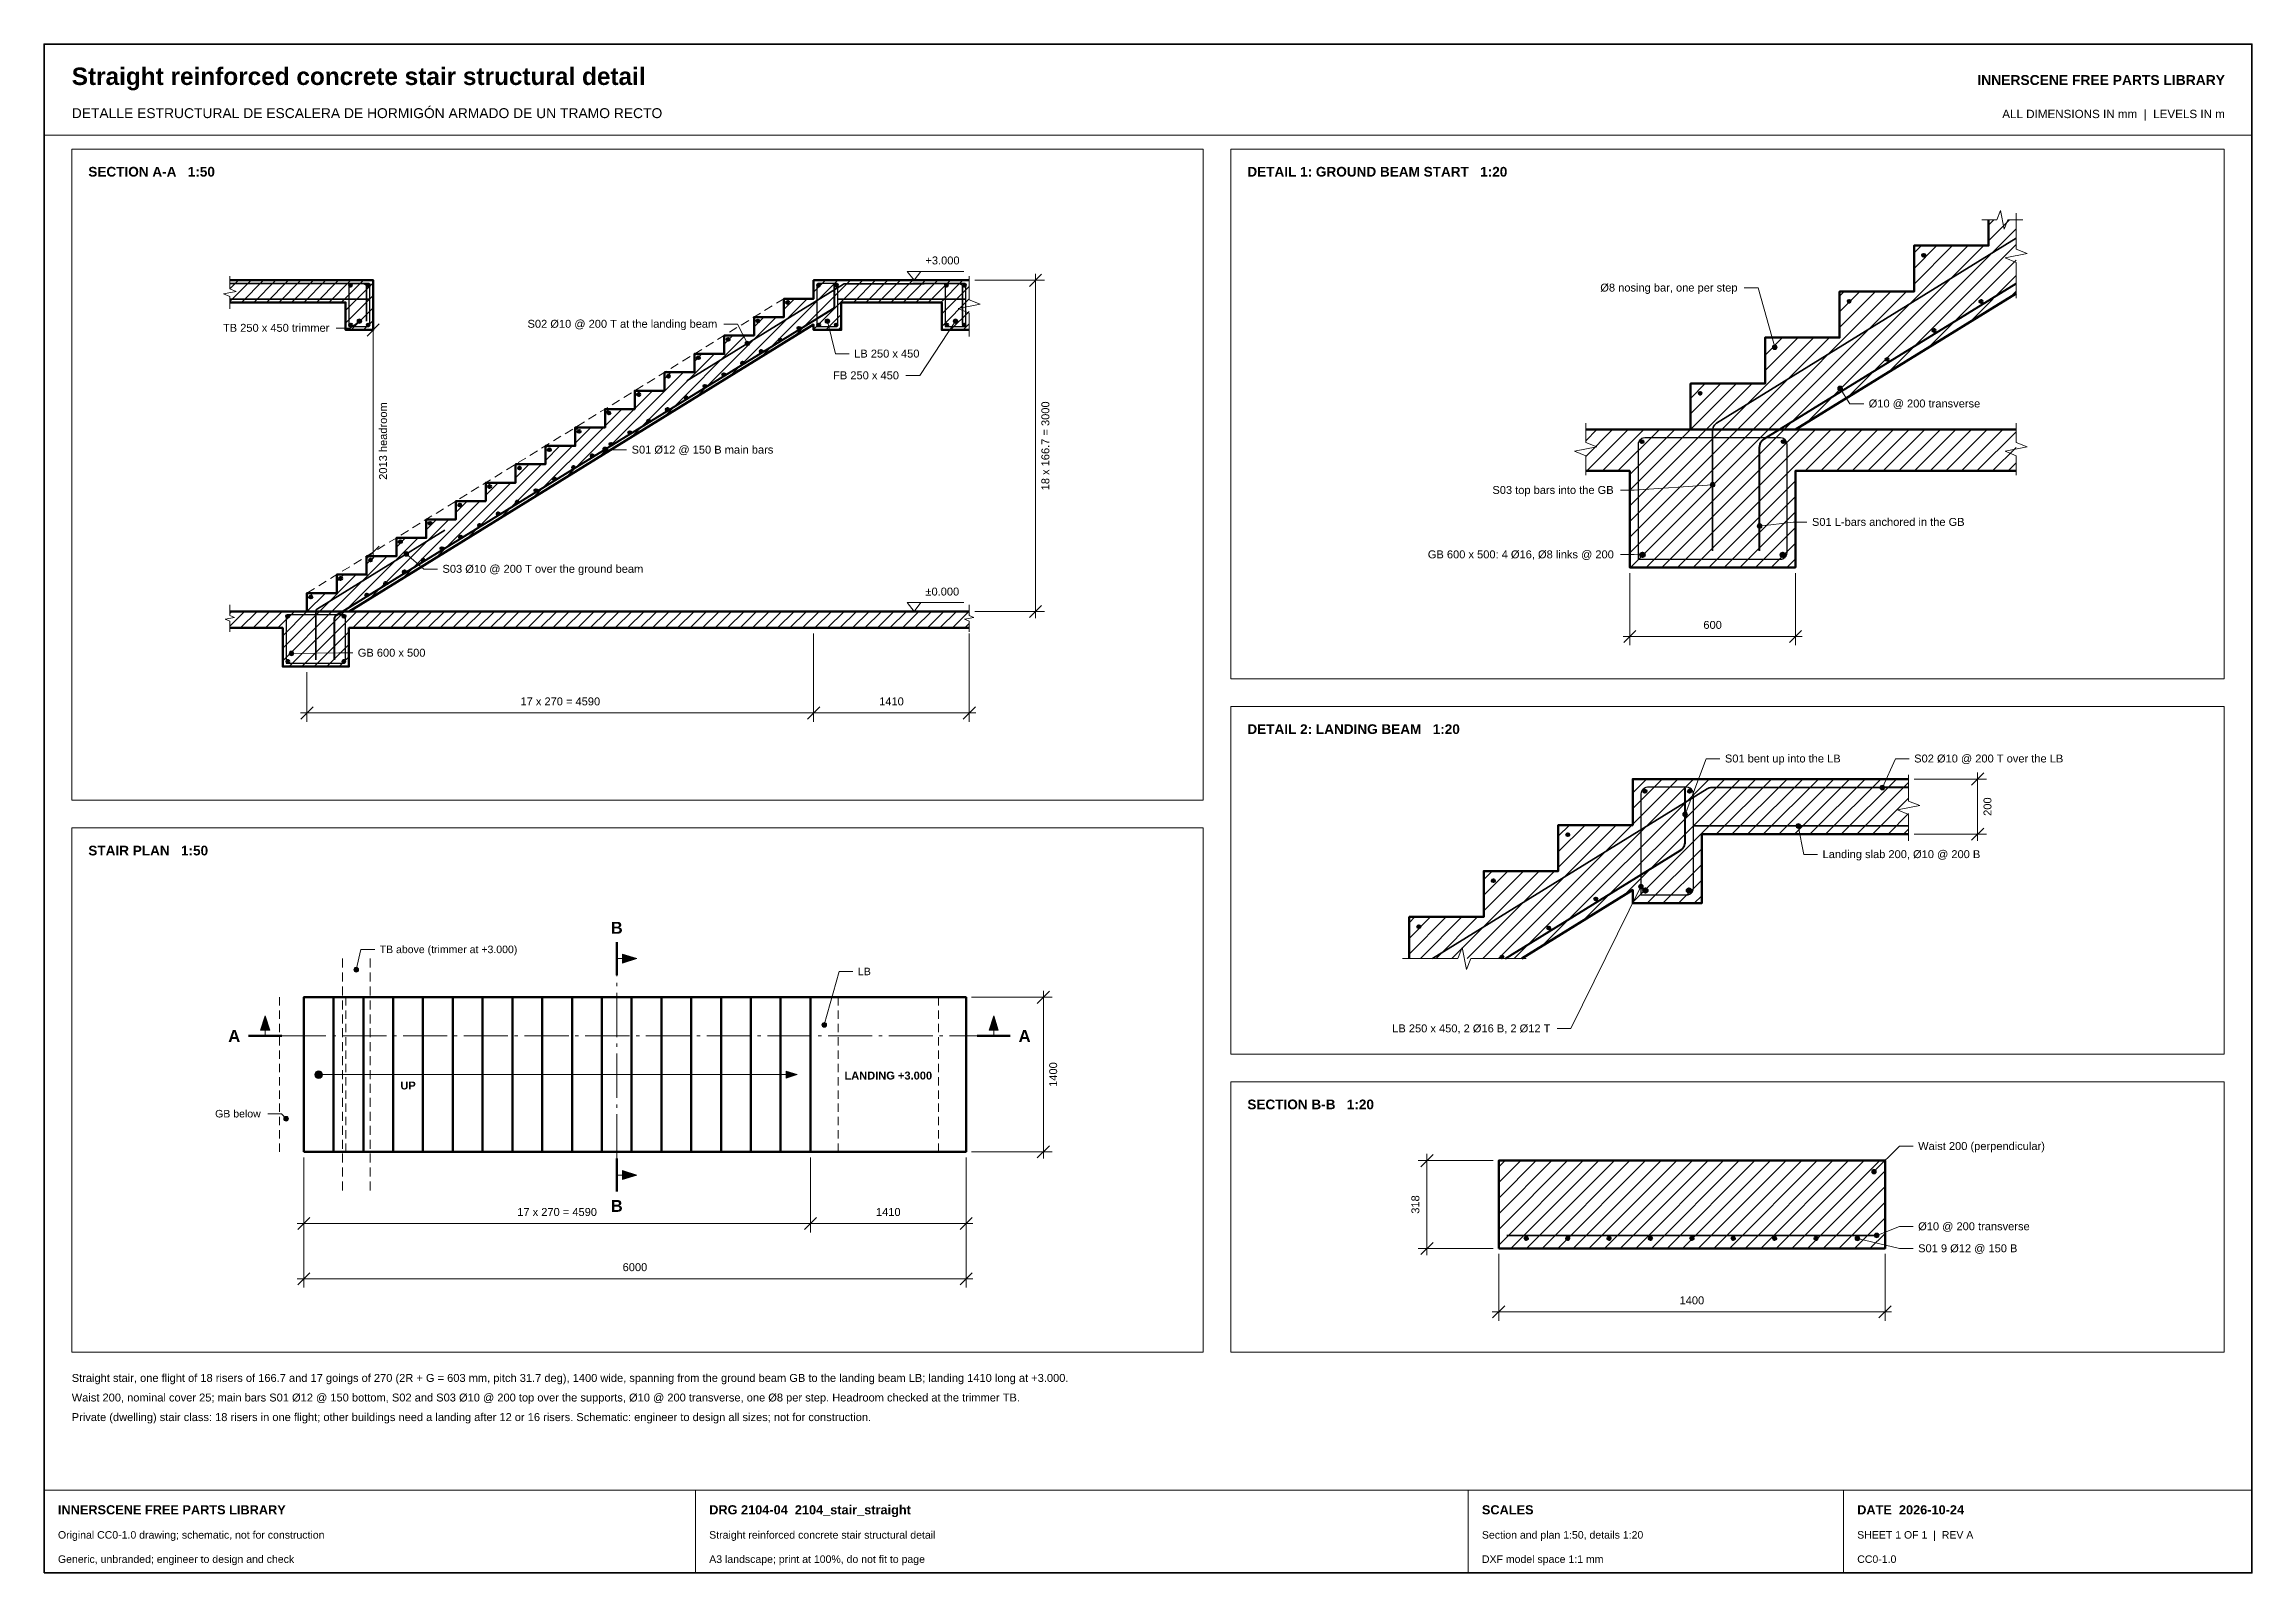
# Paper-space layout 'Layout1' of a CAD drawing. Header units: millimetres. Extents: x 10 to 410, y 10 to 287.
import ezdxf
from ezdxf.enums import TextEntityAlignment as Align

# ---------------------------------------------------------------- set-up
doc = ezdxf.new("R2010")
doc.units = ezdxf.units.MM
for name, color, linetype, lineweight, true_color in [('A-BORDER', 7, 'Continuous', 18, 0x6f8794), ('A-DIMS', 7, 'Continuous', 15, 0x46606d), ('A-TEXT', 7, 'Continuous', 15, 0x1b2a33), ('S-CONC', 7, 'Continuous', 50, 0x1f2d36), ('S-HATCH', 7, 'Continuous', 9, 0x9aa5aa), ('S-HIDDEN', 7, 'Continuous', 18, 0x5b6b74), ('S-REBAR', 7, 'Continuous', 40, 0xb2361f)]:
    doc.layers.add(name, color=color, linetype=linetype, lineweight=lineweight, true_color=true_color)
doc.styles.add('STR_BOLD', font='arialbd.ttf')
doc.styles.add('STR_REGULAR', font='arial.ttf')

psp = doc.layouts.get("Layout1")

# ---------------------------------------------------------------- texts
at = {"layer": 'A-DIMS', "style": 'STR_REGULAR'}
for s, p in [('+3.000', (169.67, 247.09)), ('±0.000', (169.67, 187.09))]:
    psp.add_text(s, height=1.436, dxfattribs=at).set_placement(p)
for s, p in [('2013 headroom', (72.12, 215.08)), ('18 x 166.7 = 3000', (192.12, 214.21)), ('200', (362.82, 148.84)), ('1400', (193.54, 100.29)), ('318', (259.16, 76.74))]:
    psp.add_text(s, height=1.436, rotation=90, dxfattribs=at).set_placement(p, align=Align.CENTER)
for s, p in [('600', (312.3, 181.05)), ('17 x 270 = 4590', (103.52, 167.19)), ('1410', (163.52, 167.19)), ('17 x 270 = 4590', (102.94, 74.67)), ('1410', (162.94, 74.67)), ('6000', (117.04, 64.67)), ('1400', (308.54, 58.66))]:
    psp.add_text(s, height=1.436, dxfattribs=at).set_placement(p, align=Align.CENTER)
at = {"layer": 'A-TEXT'}
for s, height, style, p in [('Straight reinforced concrete stair structural detail', 3.1592, 'STR_BOLD', (15, 279.6)), ('INNERSCENE FREE PARTS LIBRARY', 1.795, 'STR_BOLD', (360.27, 279.6)), ('DETALLE ESTRUCTURAL DE ESCALERA DE HORMIGÓN ARMADO DE UN TRAMO RECTO', 1.795, 'STR_REGULAR', (15, 273.6)), ('ALL DIMENSIONS IN mm  |  LEVELS IN m', 1.5078, 'STR_REGULAR', (364.78, 273.6)), ('SECTION A-A   1:50', 1.7591, 'STR_BOLD', (18, 263)), ('DETAIL 1: GROUND BEAM START   1:20', 1.7591, 'STR_BOLD', (228, 263)), ('Ø8 nosing bar, one per step', 1.436, 'STR_REGULAR', (291.95, 242.17)), ('TB 250 x 450 trimmer', 1.436, 'STR_REGULAR', (42.4, 234.88)), ('S02 Ø10 @ 200 T at the landing beam', 1.436, 'STR_REGULAR', (97.58, 235.61)), ('LB 250 x 450', 1.436, 'STR_REGULAR', (156.77, 230.21)), ('FB 250 x 450', 1.436, 'STR_REGULAR', (152.95, 226.27)), ('Ø10 @ 200 transverse', 1.436, 'STR_REGULAR', (340.58, 221.17)), ('S01 Ø12 @ 150 B main bars', 1.436, 'STR_REGULAR', (116.44, 212.81)), ('S03 top bars into the GB', 1.436, 'STR_REGULAR', (272.4, 205.5)), ('S01 L-bars anchored in the GB', 1.436, 'STR_REGULAR', (330.3, 199.71)), ('S03 Ø10 @ 200 T over the ground beam', 1.436, 'STR_REGULAR', (82.17, 191.21)), ('GB 600 x 500: 4 Ø16, Ø8 links @ 200', 1.436, 'STR_REGULAR', (260.7, 193.83)), ('GB 600 x 500', 1.436, 'STR_REGULAR', (66.82, 176.01)), ('DETAIL 2: LANDING BEAM   1:20', 1.7591, 'STR_BOLD', (228, 162)), ('S01 bent up into the LB', 1.436, 'STR_REGULAR', (314.53, 156.84)), ('S02 Ø10 @ 200 T over the LB', 1.436, 'STR_REGULAR', (348.82, 156.84)), ('STAIR PLAN   1:50', 1.7591, 'STR_BOLD', (18, 140)), ('Landing slab 200, Ø10 @ 200 B', 1.436, 'STR_REGULAR', (332.22, 139.51)), ('TB above (trimmer at +3.000)', 1.3642, 'STR_REGULAR', (70.79, 122.29)), ('LB', 1.364, 'STR_REGULAR', (157.45, 118.29)), ('LB 250 x 450, 2 Ø16 B, 2 Ø12 T', 1.436, 'STR_REGULAR', (254.25, 107.94)), ('GB below', 1.364, 'STR_REGULAR', (40.98, 92.52)), ('SECTION B-B   1:20', 1.7591, 'STR_BOLD', (228, 94)), ('Waist 200 (perpendicular)', 1.436, 'STR_REGULAR', (349.54, 86.62)), ('Ø10 @ 200 transverse', 1.436, 'STR_REGULAR', (349.54, 72.08)), ('S01 9 Ø12 @ 150 B', 1.436, 'STR_REGULAR', (349.54, 68.09)), ('Straight stair, one flight of 18 risers of 166.7 and 17 goings of 270 (2R + G = 603 mm, pitch 31.7 deg), 1400 wide, spanning from the ground beam GB to the landing beam LB; landing 1410 long at +3.000.', 1.436, 'STR_REGULAR', (15, 44.6)), ('Waist 200, nominal cover 25; main bars S01 Ø12 @ 150 bottom, S02 and S03 Ø10 @ 200 top over the supports, Ø10 @ 200 transverse, one Ø8 per step. Headroom checked at the trimmer TB.', 1.436, 'STR_REGULAR', (15, 41.05)), ('Private (dwelling) stair class: 18 risers in one flight; other buildings need a landing after 12 or 16 risers. Schematic: engineer to design all sizes; not for construction.', 1.436, 'STR_REGULAR', (15, 37.5)), ('INNERSCENE FREE PARTS LIBRARY', 1.6514, 'STR_BOLD', (12.5, 20.6)), ('DRG 2104-04  2104_stair_straight', 1.6514, 'STR_BOLD', (130.5, 20.6)), ('SCALES', 1.651, 'STR_BOLD', (270.5, 20.6)), ('DATE  2026-10-24', 1.6514, 'STR_BOLD', (338.5, 20.6)), ('Original CC0-1.0 drawing; schematic, not for construction', 1.3642, 'STR_REGULAR', (12.5, 16.2)), ('Straight reinforced concrete stair structural detail', 1.3642, 'STR_REGULAR', (130.5, 16.2)), ('Section and plan 1:50, details 1:20', 1.3642, 'STR_REGULAR', (270.5, 16.2)), ('SHEET 1 OF 1  |  REV A', 1.3642, 'STR_REGULAR', (338.5, 16.2)), ('Generic, unbranded; engineer to design and check', 1.3642, 'STR_REGULAR', (12.5, 11.8)), ('A3 landscape; print at 100%, do not fit to page', 1.3642, 'STR_REGULAR', (130.5, 11.8)), ('DXF model space 1:1 mm', 1.3642, 'STR_REGULAR', (270.5, 11.8)), ('CC0-1.0', 1.364, 'STR_REGULAR', (338.5, 11.8))]:
    psp.add_text(s, height=height, dxfattribs=dict(at, style=style)).set_placement(p)
at = {"layer": 'A-TEXT', "style": 'STR_BOLD'}
for s, height, p in [('B', 2.15, (113.74, 125.81)), ('A', 2.15, (44.44, 106.21)), ('A', 2.15, (187.64, 106.21)), ('LANDING +3.000', 1.436, (162.94, 99.39)), ('UP', 1.436, (75.94, 97.59)), ('B', 2.15, (113.74, 75.41))]:
    psp.add_text(s, height=height, dxfattribs=at).set_placement(p, align=Align.CENTER)

# ---------------------------------------------------------------- hatches: boundary and pattern name
at = {"layer": 'A-DIMS'}
h = psp.add_hatch(color=256, dxfattribs=at)
edge = h.paths.add_edge_path()
edge.add_arc((67.12, 236.81), 0.42, 0, 360)
h = psp.add_hatch(color=256, dxfattribs=at)
edge = h.paths.add_edge_path()
edge.add_arc((151.92, 236.81), 0.42, 0, 360)
h = psp.add_hatch(color=256, dxfattribs=at)
edge = h.paths.add_edge_path()
edge.add_arc((175.12, 236.81), 0.42, 0, 360)
h = psp.add_hatch(color=256, dxfattribs=at)
edge = h.paths.add_edge_path()
edge.add_arc((137.42, 232.76), 0.42, 0, 360)
h = psp.add_hatch(color=256, dxfattribs=at)
edge = h.paths.add_edge_path()
edge.add_arc((323.55, 232.08), 0.42, 0, 360)
h = psp.add_hatch(color=256, dxfattribs=at)
edge = h.paths.add_edge_path()
edge.add_arc((335.4, 224.61), 0.42, 0, 360)
h = psp.add_hatch(color=256, dxfattribs=at)
edge = h.paths.add_edge_path()
edge.add_arc((111.62, 213.57), 0.42, 0, 360)
h = psp.add_hatch(color=256, dxfattribs=at)
edge = h.paths.add_edge_path()
edge.add_arc((312.3, 207.17), 0.42, 0, 360)
h = psp.add_hatch(color=256, dxfattribs=at)
edge = h.paths.add_edge_path()
edge.add_arc((320.8, 199.67), 0.42, 0, 360)
h = psp.add_hatch(color=256, dxfattribs=at)
edge = h.paths.add_edge_path()
edge.add_arc((75.62, 194.62), 0.42, 0, 360)
h = psp.add_hatch(color=256, dxfattribs=at)
edge = h.paths.add_edge_path()
edge.add_arc((299.6, 194.47), 0.42, 0, 360)
h = psp.add_hatch(color=256, dxfattribs=at)
edge = h.paths.add_edge_path()
edge.add_arc((54.82, 176.61), 0.42, 0, 360)
h = psp.add_hatch(color=256, dxfattribs=at)
edge = h.paths.add_edge_path()
edge.add_arc((343.07, 152.29), 0.42, 0, 360)
h = psp.add_hatch(color=256, dxfattribs=at)
edge = h.paths.add_edge_path()
edge.add_arc((307.32, 147.44), 0.42, 0, 360)
h = psp.add_hatch(color=256, dxfattribs=at)
edge = h.paths.add_edge_path()
edge.add_arc((327.82, 145.34), 0.42, 0, 360)
h = psp.add_hatch(color=256, dxfattribs=at)
edge = h.paths.add_edge_path()
edge.add_arc((299.32, 134.34), 0.42, 0, 360)
for points in [[(117.38, 121.29), (114.78, 122.12), (114.78, 120.46)], [(50.04, 110.93), (49.21, 108.33), (50.87, 108.33)], [(182.04, 110.93), (181.21, 108.33), (182.87, 108.33)], [(146.44, 100.29), (144.44, 100.93), (144.44, 99.65)], [(117.38, 82.09), (114.78, 82.92), (114.78, 81.26)]]:
    psp.add_hatch(color=256, dxfattribs=at).paths.add_polyline_path(points)
h = psp.add_hatch(color=256, dxfattribs=at)
edge = h.paths.add_edge_path()
edge.add_arc((66.54, 119.29), 0.42, 0, 360)
h = psp.add_hatch(color=256, dxfattribs=at)
edge = h.paths.add_edge_path()
edge.add_arc((151.34, 109.29), 0.42, 0, 360)
h = psp.add_hatch(color=256, dxfattribs=at)
edge = h.paths.add_edge_path()
edge.add_arc((59.74, 100.29), 0.7, 0, 360)
h = psp.add_hatch(color=256, dxfattribs=at)
edge = h.paths.add_edge_path()
edge.add_arc((53.84, 92.29), 0.42, 0, 360)
h = psp.add_hatch(color=256, dxfattribs=at)
edge = h.paths.add_edge_path()
edge.add_arc((341.54, 82.7), 0.42, 0, 360)
h = psp.add_hatch(color=256, dxfattribs=at)
edge = h.paths.add_edge_path()
edge.add_arc((338.54, 70.6), 0.42, 0, 360)
h = psp.add_hatch(color=256, dxfattribs=at)
edge = h.paths.add_edge_path()
edge.add_arc((342.04, 71.15), 0.42, 0, 360)
at = {"layer": 'S-REBAR'}
h = psp.add_hatch(color=256, dxfattribs=at)
edge = h.paths.add_edge_path()
edge.add_arc((350.55, 248.75), 0.28, 0, 360)
h = psp.add_hatch(color=256, dxfattribs=at)
edge = h.paths.add_edge_path()
edge.add_arc((65.5, 243.33), 0.28, 0, 360)
h = psp.add_hatch(color=256, dxfattribs=at)
edge = h.paths.add_edge_path()
edge.add_arc((68.74, 243.33), 0.28, 0, 360)
h = psp.add_hatch(color=256, dxfattribs=at)
edge = h.paths.add_edge_path()
edge.add_arc((144.72, 240.18), 0.28, 0, 360)
h = psp.add_hatch(color=256, dxfattribs=at)
edge = h.paths.add_edge_path()
edge.add_arc((150.3, 243.33), 0.28, 0, 360)
h = psp.add_hatch(color=256, dxfattribs=at)
edge = h.paths.add_edge_path()
edge.add_arc((153.54, 243.33), 0.28, 0, 360)
h = psp.add_hatch(color=256, dxfattribs=at)
edge = h.paths.add_edge_path()
edge.add_arc((173.5, 243.33), 0.28, 0, 360)
h = psp.add_hatch(color=256, dxfattribs=at)
edge = h.paths.add_edge_path()
edge.add_arc((176.74, 243.33), 0.28, 0, 360)
h = psp.add_hatch(color=256, dxfattribs=at)
edge = h.paths.add_edge_path()
edge.add_arc((337.05, 240.42), 0.28, 0, 360)
h = psp.add_hatch(color=256, dxfattribs=at)
edge = h.paths.add_edge_path()
edge.add_arc((360.93, 240.37), 0.28, 0, 360)
h = psp.add_hatch(color=256, dxfattribs=at)
edge = h.paths.add_edge_path()
edge.add_arc((65.54, 236.13), 0.28, 0, 360)
h = psp.add_hatch(color=256, dxfattribs=at)
edge = h.paths.add_edge_path()
edge.add_arc((68.7, 236.13), 0.28, 0, 360)
h = psp.add_hatch(color=256, dxfattribs=at)
edge = h.paths.add_edge_path()
edge.add_arc((139.32, 236.84), 0.28, 0, 360)
h = psp.add_hatch(color=256, dxfattribs=at)
edge = h.paths.add_edge_path()
edge.add_arc((150.34, 236.13), 0.28, 0, 360)
h = psp.add_hatch(color=256, dxfattribs=at)
edge = h.paths.add_edge_path()
edge.add_arc((153.5, 236.13), 0.28, 0, 360)
h = psp.add_hatch(color=256, dxfattribs=at)
edge = h.paths.add_edge_path()
edge.add_arc((173.54, 236.13), 0.28, 0, 360)
h = psp.add_hatch(color=256, dxfattribs=at)
edge = h.paths.add_edge_path()
edge.add_arc((176.7, 236.13), 0.28, 0, 360)
h = psp.add_hatch(color=256, dxfattribs=at)
edge = h.paths.add_edge_path()
edge.add_arc((133.92, 233.51), 0.28, 0, 360)
h = psp.add_hatch(color=256, dxfattribs=at)
edge = h.paths.add_edge_path()
edge.add_arc((143.35, 233.41), 0.28, 0, 360)
h = psp.add_hatch(color=256, dxfattribs=at)
edge = h.paths.add_edge_path()
edge.add_arc((146.75, 235.51), 0.28, 0, 360)
h = psp.add_hatch(color=256, dxfattribs=at)
edge = h.paths.add_edge_path()
edge.add_arc((323.55, 232.08), 0.28, 0, 360)
h = psp.add_hatch(color=256, dxfattribs=at)
edge = h.paths.add_edge_path()
edge.add_arc((352.42, 235.12), 0.28, 0, 360)
h = psp.add_hatch(color=256, dxfattribs=at)
edge = h.paths.add_edge_path()
edge.add_arc((128.52, 230.18), 0.28, 0, 360)
h = psp.add_hatch(color=256, dxfattribs=at)
edge = h.paths.add_edge_path()
edge.add_arc((136.54, 229.21), 0.28, 0, 360)
h = psp.add_hatch(color=256, dxfattribs=at)
edge = h.paths.add_edge_path()
edge.add_arc((139.94, 231.31), 0.28, 0, 360)
h = psp.add_hatch(color=256, dxfattribs=at)
edge = h.paths.add_edge_path()
edge.add_arc((343.91, 229.87), 0.28, 0, 360)
h = psp.add_hatch(color=256, dxfattribs=at)
edge = h.paths.add_edge_path()
edge.add_arc((123.12, 226.84), 0.28, 0, 360)
h = psp.add_hatch(color=256, dxfattribs=at)
edge = h.paths.add_edge_path()
edge.add_arc((129.73, 225.01), 0.28, 0, 360)
h = psp.add_hatch(color=256, dxfattribs=at)
edge = h.paths.add_edge_path()
edge.add_arc((133.14, 227.11), 0.28, 0, 360)
h = psp.add_hatch(color=256, dxfattribs=at)
edge = h.paths.add_edge_path()
edge.add_arc((310.05, 223.75), 0.28, 0, 360)
h = psp.add_hatch(color=256, dxfattribs=at)
edge = h.paths.add_edge_path()
edge.add_arc((335.4, 224.61), 0.28, 0, 360)
h = psp.add_hatch(color=256, dxfattribs=at)
edge = h.paths.add_edge_path()
edge.add_arc((112.32, 220.18), 0.28, 0, 360)
h = psp.add_hatch(color=256, dxfattribs=at)
edge = h.paths.add_edge_path()
edge.add_arc((117.72, 223.51), 0.28, 0, 360)
h = psp.add_hatch(color=256, dxfattribs=at)
edge = h.paths.add_edge_path()
edge.add_arc((122.92, 220.81), 0.28, 0, 360)
h = psp.add_hatch(color=256, dxfattribs=at)
edge = h.paths.add_edge_path()
edge.add_arc((126.33, 222.91), 0.28, 0, 360)
h = psp.add_hatch(color=256, dxfattribs=at)
edge = h.paths.add_edge_path()
edge.add_arc((106.92, 216.84), 0.28, 0, 360)
h = psp.add_hatch(color=256, dxfattribs=at)
edge = h.paths.add_edge_path()
edge.add_arc((116.12, 216.6), 0.28, 0, 360)
h = psp.add_hatch(color=256, dxfattribs=at)
edge = h.paths.add_edge_path()
edge.add_arc((119.52, 218.7), 0.28, 0, 360)
h = psp.add_hatch(color=256, dxfattribs=at)
edge = h.paths.add_edge_path()
edge.add_arc((101.52, 213.51), 0.28, 0, 360)
h = psp.add_hatch(color=256, dxfattribs=at)
edge = h.paths.add_edge_path()
edge.add_arc((109.31, 212.4), 0.28, 0, 360)
h = psp.add_hatch(color=256, dxfattribs=at)
edge = h.paths.add_edge_path()
edge.add_arc((112.71, 214.5), 0.28, 0, 360)
h = psp.add_hatch(color=256, dxfattribs=at)
edge = h.paths.add_edge_path()
edge.add_arc((299.5, 214.97), 0.3, 0, 360)
h = psp.add_hatch(color=256, dxfattribs=at)
edge = h.paths.add_edge_path()
edge.add_arc((325.1, 214.97), 0.3, 0, 360)
h = psp.add_hatch(color=256, dxfattribs=at)
edge = h.paths.add_edge_path()
edge.add_arc((96.12, 210.18), 0.28, 0, 360)
h = psp.add_hatch(color=256, dxfattribs=at)
edge = h.paths.add_edge_path()
edge.add_arc((102.5, 208.2), 0.28, 0, 360)
h = psp.add_hatch(color=256, dxfattribs=at)
edge = h.paths.add_edge_path()
edge.add_arc((105.91, 210.3), 0.28, 0, 360)
h = psp.add_hatch(color=256, dxfattribs=at)
edge = h.paths.add_edge_path()
edge.add_arc((90.72, 206.84), 0.28, 0, 360)
h = psp.add_hatch(color=256, dxfattribs=at)
edge = h.paths.add_edge_path()
edge.add_arc((95.69, 204), 0.28, 0, 360)
h = psp.add_hatch(color=256, dxfattribs=at)
edge = h.paths.add_edge_path()
edge.add_arc((99.1, 206.1), 0.28, 0, 360)
h = psp.add_hatch(color=256, dxfattribs=at)
edge = h.paths.add_edge_path()
edge.add_arc((79.92, 200.18), 0.28, 0, 360)
h = psp.add_hatch(color=256, dxfattribs=at)
edge = h.paths.add_edge_path()
edge.add_arc((85.32, 203.51), 0.28, 0, 360)
h = psp.add_hatch(color=256, dxfattribs=at)
edge = h.paths.add_edge_path()
edge.add_arc((88.89, 199.79), 0.28, 0, 360)
h = psp.add_hatch(color=256, dxfattribs=at)
edge = h.paths.add_edge_path()
edge.add_arc((92.29, 201.9), 0.28, 0, 360)
h = psp.add_hatch(color=256, dxfattribs=at)
edge = h.paths.add_edge_path()
edge.add_arc((74.52, 196.84), 0.28, 0, 360)
h = psp.add_hatch(color=256, dxfattribs=at)
edge = h.paths.add_edge_path()
edge.add_arc((85.48, 197.69), 0.28, 0, 360)
h = psp.add_hatch(color=256, dxfattribs=at)
edge = h.paths.add_edge_path()
edge.add_arc((69.12, 193.51), 0.28, 0, 360)
h = psp.add_hatch(color=256, dxfattribs=at)
edge = h.paths.add_edge_path()
edge.add_arc((78.68, 193.49), 0.28, 0, 360)
h = psp.add_hatch(color=256, dxfattribs=at)
edge = h.paths.add_edge_path()
edge.add_arc((82.08, 195.59), 0.28, 0, 360)
h = psp.add_hatch(color=256, dxfattribs=at)
edge = h.paths.add_edge_path()
edge.add_arc((299.6, 194.47), 0.4, 0, 360)
h = psp.add_hatch(color=256, dxfattribs=at)
edge = h.paths.add_edge_path()
edge.add_arc((325, 194.47), 0.4, 0, 360)
h = psp.add_hatch(color=256, dxfattribs=at)
edge = h.paths.add_edge_path()
edge.add_arc((63.72, 190.18), 0.28, 0, 360)
h = psp.add_hatch(color=256, dxfattribs=at)
edge = h.paths.add_edge_path()
edge.add_arc((71.87, 189.29), 0.28, 0, 360)
h = psp.add_hatch(color=256, dxfattribs=at)
edge = h.paths.add_edge_path()
edge.add_arc((75.27, 191.39), 0.28, 0, 360)
h = psp.add_hatch(color=256, dxfattribs=at)
edge = h.paths.add_edge_path()
edge.add_arc((58.32, 186.84), 0.28, 0, 360)
h = psp.add_hatch(color=256, dxfattribs=at)
edge = h.paths.add_edge_path()
edge.add_arc((68.46, 187.19), 0.28, 0, 360)
h = psp.add_hatch(color=256, dxfattribs=at)
edge = h.paths.add_edge_path()
edge.add_arc((54.1, 183.33), 0.28, 0, 360)
h = psp.add_hatch(color=256, dxfattribs=at)
edge = h.paths.add_edge_path()
edge.add_arc((64.34, 183.33), 0.28, 0, 360)
h = psp.add_hatch(color=256, dxfattribs=at)
edge = h.paths.add_edge_path()
edge.add_arc((54.14, 175.13), 0.28, 0, 360)
h = psp.add_hatch(color=256, dxfattribs=at)
edge = h.paths.add_edge_path()
edge.add_arc((64.3, 175.13), 0.28, 0, 360)
h = psp.add_hatch(color=256, dxfattribs=at)
edge = h.paths.add_edge_path()
edge.add_arc((300.02, 151.64), 0.3, 0, 360)
h = psp.add_hatch(color=256, dxfattribs=at)
edge = h.paths.add_edge_path()
edge.add_arc((308.12, 151.64), 0.3, 0, 360)
h = psp.add_hatch(color=256, dxfattribs=at)
edge = h.paths.add_edge_path()
edge.add_arc((286.07, 143.76), 0.28, 0, 360)
h = psp.add_hatch(color=256, dxfattribs=at)
edge = h.paths.add_edge_path()
edge.add_arc((272.57, 135.42), 0.28, 0, 360)
h = psp.add_hatch(color=256, dxfattribs=at)
edge = h.paths.add_edge_path()
edge.add_arc((291.14, 132.1), 0.28, 0, 360)
h = psp.add_hatch(color=256, dxfattribs=at)
edge = h.paths.add_edge_path()
edge.add_arc((300.12, 133.64), 0.4, 0, 360)
h = psp.add_hatch(color=256, dxfattribs=at)
edge = h.paths.add_edge_path()
edge.add_arc((308.02, 133.64), 0.4, 0, 360)
h = psp.add_hatch(color=256, dxfattribs=at)
edge = h.paths.add_edge_path()
edge.add_arc((259.07, 127.09), 0.28, 0, 360)
h = psp.add_hatch(color=256, dxfattribs=at)
edge = h.paths.add_edge_path()
edge.add_arc((282.63, 126.85), 0.28, 0, 360)
h = psp.add_hatch(color=256, dxfattribs=at)
edge = h.paths.add_edge_path()
edge.add_arc((274.12, 121.59), 0.28, 0, 360)
h = psp.add_hatch(color=256, dxfattribs=at)
edge = h.paths.add_edge_path()
edge.add_arc((278.54, 70.6), 0.3, 0, 360)
h = psp.add_hatch(color=256, dxfattribs=at)
edge = h.paths.add_edge_path()
edge.add_arc((286.04, 70.6), 0.3, 0, 360)
h = psp.add_hatch(color=256, dxfattribs=at)
edge = h.paths.add_edge_path()
edge.add_arc((293.54, 70.6), 0.3, 0, 360)
h = psp.add_hatch(color=256, dxfattribs=at)
edge = h.paths.add_edge_path()
edge.add_arc((301.04, 70.6), 0.3, 0, 360)
h = psp.add_hatch(color=256, dxfattribs=at)
edge = h.paths.add_edge_path()
edge.add_arc((308.54, 70.6), 0.3, 0, 360)
h = psp.add_hatch(color=256, dxfattribs=at)
edge = h.paths.add_edge_path()
edge.add_arc((316.04, 70.6), 0.3, 0, 360)
h = psp.add_hatch(color=256, dxfattribs=at)
edge = h.paths.add_edge_path()
edge.add_arc((323.54, 70.6), 0.3, 0, 360)
h = psp.add_hatch(color=256, dxfattribs=at)
edge = h.paths.add_edge_path()
edge.add_arc((331.04, 70.6), 0.3, 0, 360)
h = psp.add_hatch(color=256, dxfattribs=at)
edge = h.paths.add_edge_path()
edge.add_arc((338.54, 70.6), 0.3, 0, 360)

# ---------------------------------------------------------------- linework, layer by layer
at = {"layer": 'A-BORDER'}
for p, q in [((10, 270.5), (410, 270.5)), ((10, 25), (410, 25)), ((128, 10), (128, 25)), ((268, 10), (268, 25)), ((336, 10), (336, 25))]:
    psp.add_line(p, q, dxfattribs=at)
at = {"layer": 'A-BORDER', "lineweight": 35}
psp.add_lwpolyline([(10, 10), (410, 10), (410, 287), (10, 287)], close=True, dxfattribs=at)
at = {"layer": 'A-BORDER'}
for points in [[(15, 150), (220, 150), (220, 268), (15, 268)], [(225, 172), (405, 172), (405, 268), (225, 268)], [(225, 104), (405, 104), (405, 167), (225, 167)], [(15, 50), (220, 50), (220, 145), (15, 145)], [(225, 50), (405, 50), (405, 99), (225, 99)]]:
    psp.add_lwpolyline(points, close=True, dxfattribs=at)
at = {"layer": 'A-DIMS'}
for p, q in [((166.37, 245.81), (176.65, 245.81)), ((178.62, 244.21), (191.22, 244.21)), ((189.62, 183.01), (189.62, 245.41)), ((142.66, 240.04), (144.02, 240.88)), ((69.62, 193.75), (69.62, 236.41)), ((136.29, 236.1), (137.65, 236.94)), ((138.41, 237.41), (139.77, 238.25)), ((140.54, 238.72), (141.9, 239.56)), ((129.91, 232.16), (131.27, 233)), ((132.03, 233.48), (133.39, 234.31)), ((134.16, 234.79), (135.52, 235.63)), ((123.53, 228.23), (124.89, 229.07)), ((125.66, 229.54), (127.02, 230.38)), ((127.78, 230.85), (129.14, 231.69)), ((117.15, 224.29), (118.51, 225.13)), ((119.28, 225.6), (120.64, 226.44)), ((121.4, 226.91), (122.76, 227.75)), ((110.77, 220.35), (112.13, 221.19)), ((112.9, 221.66), (114.26, 222.5)), ((115.03, 222.98), (116.39, 223.82)), ((104.4, 216.41), (105.76, 217.25)), ((106.52, 217.73), (107.88, 218.57)), ((108.65, 219.04), (110.01, 219.88)), ((95.89, 211.17), (97.25, 212.01)), ((98.02, 212.48), (99.38, 213.32)), ((100.14, 213.79), (101.5, 214.63)), ((102.27, 215.1), (103.63, 215.94)), ((89.51, 207.23), (90.87, 208.07)), ((91.64, 208.54), (93, 209.38)), ((93.77, 209.85), (95.13, 210.69)), ((83.14, 203.29), (84.5, 204.13)), ((85.26, 204.6), (86.62, 205.44)), ((87.39, 205.92), (88.75, 206.76)), ((76.76, 199.35), (78.12, 200.19)), ((78.88, 200.67), (80.24, 201.51)), ((81.01, 201.98), (82.37, 202.82)), ((70.38, 195.42), (71.74, 196.26)), ((72.51, 196.73), (73.87, 197.57)), ((74.63, 198.04), (75.99, 198.88)), ((64, 191.48), (65.36, 192.32)), ((66.13, 192.79), (67.49, 193.63)), ((68.25, 194.11), (69.61, 194.94)), ((57.62, 187.54), (58.98, 188.38)), ((59.75, 188.86), (61.11, 189.7)), ((61.88, 190.17), (63.24, 191.01)), ((297.3, 191.17), (297.3, 178.07)), ((327.3, 191.17), (327.3, 178.07)), ((166.37, 185.81), (176.65, 185.81)), ((178.62, 184.21), (191.22, 184.21)), ((149.42, 180.21), (149.42, 164.21)), ((149.42, 180.21), (149.42, 164.21)), ((177.62, 180.21), (177.62, 164.21)), ((296.1, 179.67), (328.5, 179.67)), ((57.62, 173.21), (57.62, 164.21)), ((56.42, 165.81), (150.62, 165.81)), ((148.22, 165.81), (178.82, 165.81)), ((348.82, 153.84), (361.92, 153.84)), ((360.32, 142.64), (360.32, 155.04)), ((348.82, 143.84), (361.92, 143.84)), ((113.74, 121.29), (117.38, 121.29)), ((113.74, 118.09), (113.74, 118.29)), ((113.74, 116.29), (113.74, 116.89)), ((113.74, 107.09), (113.74, 115.09)), ((178.04, 114.29), (192.64, 114.29)), ((191.04, 85.09), (191.04, 115.49)), ((50.04, 107.29), (50.04, 110.93)), ((182.04, 107.29), (182.04, 110.93)), ((53.04, 107.29), (61.04, 107.29)), ((62.24, 107.29), (62.84, 107.29)), ((64.04, 107.29), (72.04, 107.29)), ((73.24, 107.29), (73.84, 107.29)), ((75.04, 107.29), (83.04, 107.29)), ((84.24, 107.29), (84.84, 107.29)), ((86.04, 107.29), (94.04, 107.29)), ((95.24, 107.29), (95.84, 107.29)), ((97.04, 107.29), (105.04, 107.29)), ((106.24, 107.29), (106.84, 107.29)), ((108.04, 107.29), (116.04, 107.29)), ((113.74, 105.29), (113.74, 105.89)), ((113.74, 96.09), (113.74, 104.09)), ((117.24, 107.29), (117.84, 107.29)), ((119.04, 107.29), (127.04, 107.29)), ((128.24, 107.29), (128.84, 107.29)), ((130.04, 107.29), (138.04, 107.29)), ((139.24, 107.29), (139.84, 107.29)), ((141.04, 107.29), (149.04, 107.29)), ((150.24, 107.29), (150.84, 107.29)), ((152.04, 107.29), (160.04, 107.29)), ((161.24, 107.29), (161.84, 107.29)), ((163.04, 107.29), (171.04, 107.29)), ((172.24, 107.29), (172.84, 107.29)), ((174.04, 107.29), (179.04, 107.29)), ((113.74, 94.29), (113.74, 94.89)), ((113.74, 85.09), (113.74, 93.09)), ((57.04, 85.29), (57.04, 71.69)), ((57.04, 85.29), (57.04, 61.69)), ((148.84, 85.29), (148.84, 71.69)), ((148.84, 85.29), (148.84, 71.69)), ((177.04, 85.29), (177.04, 71.69)), ((177.04, 85.29), (177.04, 61.69)), ((178.04, 86.29), (192.64, 86.29)), ((272.54, 84.7), (258.94, 84.7)), ((260.54, 67.58), (260.54, 85.9)), ((113.74, 82.09), (117.38, 82.09)), ((55.84, 73.29), (150.04, 73.29)), ((147.64, 73.29), (178.24, 73.29)), ((272.54, 68.78), (258.94, 68.78)), ((273.54, 67.78), (273.54, 55.68)), ((343.54, 67.78), (343.54, 55.68)), ((55.84, 63.29), (178.24, 63.29)), ((272.34, 57.28), (344.74, 57.28))]:
    psp.add_line(p, q, dxfattribs=at)
at = {"layer": 'A-DIMS', "lineweight": 30}
for p, q in [((188.52, 243.11), (190.72, 245.31)), ((68.52, 234.11), (70.72, 236.31)), ((68.52, 193.85), (70.72, 196.05)), ((188.52, 183.11), (190.72, 185.31)), ((296.2, 178.57), (298.4, 180.77)), ((326.2, 178.57), (328.4, 180.77)), ((56.52, 164.71), (58.72, 166.91)), ((148.32, 164.71), (150.52, 166.91)), ((148.32, 164.71), (150.52, 166.91)), ((176.52, 164.71), (178.72, 166.91)), ((359.22, 152.74), (361.42, 154.94)), ((359.22, 142.74), (361.42, 144.94)), ((189.94, 113.19), (192.14, 115.39)), ((189.94, 85.19), (192.14, 87.39)), ((259.44, 83.6), (261.64, 85.8)), ((55.94, 72.19), (58.14, 74.39)), ((147.74, 72.19), (149.94, 74.39)), ((147.74, 72.19), (149.94, 74.39)), ((175.94, 72.19), (178.14, 74.39)), ((259.44, 67.68), (261.64, 69.88)), ((55.94, 62.19), (58.14, 64.39)), ((175.94, 62.19), (178.14, 64.39)), ((272.44, 56.18), (274.64, 58.38)), ((342.44, 56.18), (344.64, 58.38))]:
    psp.add_line(p, q, dxfattribs=at)
at = {"layer": 'A-DIMS', "lineweight": 50}
for p, q in [((113.74, 124.29), (113.74, 118.29)), ((47.04, 107.29), (53.04, 107.29)), ((185.04, 107.29), (179.04, 107.29)), ((113.74, 79.09), (113.74, 85.09))]:
    psp.add_line(p, q, dxfattribs=at)
at = {"layer": 'A-DIMS'}
for points in [[(368.5, 255.17), (365.8, 255.17), (365.14, 253.5), (364.47, 256.83), (363.8, 255.17), (361.1, 255.17)], [(367.3, 240.96), (367.3, 247.46), (365.3, 248.26), (369.3, 249.06), (367.3, 249.86), (367.3, 256.37)], [(43.64, 244.93), (43.64, 242.68), (44.81, 242.21), (42.48, 241.75), (43.64, 241.28), (43.64, 239.03)], [(177.6, 234.02), (177.6, 238.28), (175.6, 239.08), (179.6, 239.88), (177.6, 240.68), (177.6, 244.93)], [(318.04, 242.85), (320.54, 242.85), (323.55, 232.08)], [(62.92, 235.56), (65.42, 235.56), (67.12, 236.81)], [(133.15, 236.29), (135.65, 236.29), (137.42, 232.76)], [(155.87, 230.89), (153.37, 230.89), (151.92, 236.81)], [(166.15, 226.95), (168.65, 226.95), (175.12, 236.81)], [(339.68, 221.85), (337.18, 221.85), (335.4, 224.61)], [(289.3, 218.34), (289.3, 214.83), (291.3, 214.03), (287.3, 213.23), (289.3, 212.43), (289.3, 208.93)], [(367.3, 208.93), (367.3, 212.43), (365.3, 213.23), (369.3, 214.03), (367.3, 214.83), (367.3, 218.34)], [(115.54, 213.49), (113.04, 213.49), (111.62, 213.57)], [(295.6, 206.18), (298.1, 206.18), (312.3, 207.17)], [(329.4, 200.39), (326.9, 200.39), (320.8, 199.67)], [(81.27, 191.89), (78.77, 191.89), (75.62, 194.62)], [(295.6, 194.51), (298.1, 194.51), (299.6, 194.47)], [(43.64, 185.4), (43.64, 183.45), (44.48, 183.11), (42.81, 182.78), (43.64, 182.44), (43.64, 180.49)], [(177.6, 180.49), (177.6, 182.44), (176.77, 182.78), (178.44, 183.11), (177.6, 183.45), (177.6, 185.4)], [(65.92, 176.69), (63.42, 176.69), (54.82, 176.61)], [(313.63, 157.52), (311.13, 157.52), (307.32, 147.44)], [(347.92, 157.52), (345.42, 157.52), (343.07, 152.29)], [(347.82, 142.67), (347.82, 147.43), (345.82, 148.23), (349.82, 149.03), (347.82, 149.83), (347.82, 154.59)], [(331.32, 140.19), (328.82, 140.19), (327.82, 145.34)], [(284.12, 108.62), (286.62, 108.62), (299.32, 134.34)], [(69.89, 122.94), (67.39, 122.94), (66.54, 119.29)], [(256.12, 121.34), (266.12, 121.34), (266.92, 123.34), (267.72, 119.34), (268.52, 121.34), (278.52, 121.34)], [(156.55, 118.94), (154.05, 118.94), (151.34, 109.29)], [(59.74, 100.29), (146.44, 100.29)], [(50.52, 93.16), (53.02, 93.16), (53.84, 92.29)], [(348.64, 87.3), (346.14, 87.3), (341.54, 82.7)], [(348.64, 72.76), (346.14, 72.76), (342.04, 71.15)], [(348.64, 68.77), (346.14, 68.77), (338.54, 70.6)]]:
    psp.add_lwpolyline(points, dxfattribs=at)
for points in [[(167.62, 244.21), (166.37, 245.81), (168.87, 245.81)], [(167.62, 184.21), (166.37, 185.81), (168.87, 185.81)], [(117.38, 121.29), (114.78, 122.12), (114.78, 120.46)], [(50.04, 110.93), (49.21, 108.33), (50.87, 108.33)], [(182.04, 110.93), (181.21, 108.33), (182.87, 108.33)], [(146.44, 100.29), (144.44, 100.93), (144.44, 99.65)], [(117.38, 82.09), (114.78, 82.92), (114.78, 81.26)]]:
    psp.add_lwpolyline(points, close=True, dxfattribs=at)
for centre, radius in [((67.12, 236.81), 0.42), ((151.92, 236.81), 0.42), ((175.12, 236.81), 0.42), ((137.42, 232.76), 0.42), ((323.55, 232.08), 0.42), ((335.4, 224.61), 0.42), ((111.62, 213.57), 0.42), ((312.3, 207.17), 0.42), ((320.8, 199.67), 0.42), ((75.62, 194.62), 0.42), ((299.6, 194.47), 0.42), ((54.82, 176.61), 0.42), ((343.07, 152.29), 0.42), ((307.32, 147.44), 0.42), ((327.82, 145.34), 0.42), ((299.32, 134.34), 0.42), ((66.54, 119.29), 0.42), ((151.34, 109.29), 0.42), ((59.74, 100.29), 0.7), ((53.84, 92.29), 0.42), ((341.54, 82.7), 0.42), ((338.54, 70.6), 0.42), ((342.04, 71.15), 0.42)]:
    psp.add_circle(centre, radius, dxfattribs=at)
at = {"layer": 'S-CONC'}
for p, q in [((57.04, 86.29), (57.04, 114.29)), ((62.44, 86.29), (62.44, 114.29)), ((67.84, 86.29), (67.84, 114.29)), ((73.24, 86.29), (73.24, 114.29)), ((78.64, 86.29), (78.64, 114.29)), ((84.04, 86.29), (84.04, 114.29)), ((89.44, 86.29), (89.44, 114.29)), ((94.84, 86.29), (94.84, 114.29)), ((100.24, 86.29), (100.24, 114.29)), ((105.64, 86.29), (105.64, 114.29)), ((111.04, 86.29), (111.04, 114.29)), ((116.44, 86.29), (116.44, 114.29)), ((121.84, 86.29), (121.84, 114.29)), ((127.24, 86.29), (127.24, 114.29)), ((132.64, 86.29), (132.64, 114.29)), ((138.04, 86.29), (138.04, 114.29)), ((143.44, 86.29), (143.44, 114.29)), ((148.84, 86.29), (148.84, 114.29))]:
    psp.add_line(p, q, dxfattribs=at)
for points in [[(327.34, 217.17), (308.3, 217.17), (308.3, 225.5), (321.8, 225.5), (321.8, 233.83), (335.3, 233.83), (335.3, 242.17), (348.8, 242.17), (348.8, 250.5), (362.3, 250.5), (362.3, 255.17)], [(43.64, 240.21), (64.62, 240.21), (64.62, 235.21), (69.62, 235.21), (69.62, 244.21), (43.64, 244.21)], [(65.24, 184.21), (57.62, 184.21), (57.62, 187.54), (63.02, 187.54), (63.02, 190.88), (68.42, 190.88), (68.42, 194.21), (73.82, 194.21), (73.82, 197.54), (79.22, 197.54), (79.22, 200.88), (84.62, 200.88), (84.62, 204.21), (90.02, 204.21), (90.02, 207.54), (95.42, 207.54), (95.42, 210.88), (100.82, 210.88), (100.82, 214.21), (106.22, 214.21), (106.22, 217.54), (111.62, 217.54), (111.62, 220.88), (117.02, 220.88), (117.02, 224.21), (122.42, 224.21), (122.42, 227.54), (127.82, 227.54), (127.82, 230.88), (133.22, 230.88), (133.22, 234.21), (138.62, 234.21), (138.62, 237.54), (144.02, 237.54), (144.02, 240.88), (149.42, 240.88), (149.42, 244.21), (177.6, 244.21)], [(177.6, 235.21), (172.62, 235.21), (172.62, 240.21), (154.42, 240.21), (154.42, 235.21), (149.42, 235.21), (149.42, 236.18), (65.24, 184.21)], [(367.3, 241.83), (327.34, 217.17)], [(367.3, 217.17), (289.3, 217.17)], [(289.3, 209.67), (297.3, 209.67), (297.3, 192.17), (327.3, 192.17), (327.3, 209.67), (367.3, 209.67)], [(177.6, 184.21), (43.64, 184.21)], [(43.64, 181.21), (53.22, 181.21), (53.22, 174.21), (65.22, 174.21), (65.22, 181.21), (177.6, 181.21)], [(257.32, 121.34), (257.32, 128.84), (270.82, 128.84), (270.82, 137.17), (284.32, 137.17), (284.32, 145.51), (297.82, 145.51), (297.82, 153.84), (347.82, 153.84)], [(347.82, 143.84), (310.32, 143.84), (310.32, 131.34), (297.82, 131.34), (297.82, 133.75), (277.71, 121.34)]]:
    psp.add_lwpolyline(points, dxfattribs=at)
for points in [[(57.04, 86.29), (148.84, 86.29), (148.84, 114.29), (57.04, 114.29)], [(148.84, 86.29), (177.04, 86.29), (177.04, 114.29), (148.84, 114.29)], [(273.54, 68.78), (343.54, 68.78), (343.54, 84.7), (273.54, 84.7)]]:
    psp.add_lwpolyline(points, close=True, dxfattribs=at)
at = {"layer": 'S-HATCH'}
for p, q in [((336.72, 222.96), (367.3, 253.54)), ((362.3, 251.37), (366.1, 255.17)), ((362.3, 254.2), (363.27, 255.17)), ((325.27, 217.17), (358.61, 250.5)), ((329.33, 218.39), (361.43, 250.5)), ((344.11, 227.52), (367.3, 250.71)), ((348.8, 243.52), (355.78, 250.5)), ((348.8, 246.35), (352.95, 250.5)), ((348.8, 249.18), (350.12, 250.5)), ((43.64, 240.37), (47.48, 244.21)), ((43.64, 242.64), (45.22, 244.21)), ((45.74, 240.21), (49.74, 244.21)), ((48, 240.21), (52, 244.21)), ((50.27, 240.21), (54.27, 244.21)), ((52.53, 240.21), (56.53, 244.21)), ((54.79, 240.21), (58.79, 244.21)), ((57.06, 240.21), (61.06, 244.21)), ((59.32, 240.21), (63.32, 244.21)), ((61.58, 240.21), (65.58, 244.21)), ((63.84, 240.21), (67.84, 244.21)), ((139.94, 230.32), (153.83, 244.21)), ((145.85, 233.97), (156.09, 244.21)), ((149.42, 235.28), (158.35, 244.21)), ((149.42, 242.07), (151.57, 244.21)), ((156.62, 240.21), (160.62, 244.21)), ((158.88, 240.21), (162.88, 244.21)), ((161.14, 240.21), (165.14, 244.21)), ((163.4, 240.21), (167.4, 244.21)), ((165.67, 240.21), (169.67, 244.21)), ((167.93, 240.21), (171.93, 244.21)), ((170.19, 240.21), (174.19, 244.21)), ((172.46, 240.21), (176.46, 244.21)), ((351.5, 232.08), (367.3, 247.88)), ((358.89, 236.64), (367.3, 245.05)), ((64.62, 238.73), (69.62, 243.73)), ((64.62, 236.46), (69.62, 241.46)), ((134.03, 226.67), (148.23, 240.88)), ((144.02, 238.93), (145.97, 240.88)), ((172.62, 238.12), (177.6, 243.1)), ((172.62, 235.85), (177.6, 240.83)), ((319.62, 217.17), (344.62, 242.17)), ((322.44, 217.17), (347.44, 242.17)), ((335.3, 235.68), (341.79, 242.17)), ((335.3, 238.51), (338.96, 242.17)), ((335.3, 241.34), (336.13, 242.17)), ((366.28, 241.2), (367.3, 242.23)), ((65.63, 235.21), (69.62, 239.2)), ((67.89, 235.21), (69.62, 236.94)), ((128.11, 223.02), (142.64, 237.54)), ((138.62, 235.79), (140.37, 237.54)), ((151.62, 235.21), (154.42, 238.02)), ((174.24, 235.21), (177.6, 238.57)), ((176.51, 235.21), (177.6, 236.31)), ((122.2, 219.37), (137.04, 234.21)), ((133.22, 232.66), (134.78, 234.21)), ((153.88, 235.21), (154.42, 235.76)), ((313.96, 217.17), (330.63, 233.83)), ((316.79, 217.17), (333.45, 233.83)), ((321.8, 227.84), (327.8, 233.83)), ((321.8, 230.67), (324.97, 233.83)), ((321.8, 233.5), (322.14, 233.83)), ((116.29, 215.72), (131.44, 230.88)), ((127.82, 229.52), (129.18, 230.88)), ((110.38, 212.07), (125.85, 227.54)), ((117.02, 220.98), (120.25, 224.21)), ((117.02, 223.25), (117.99, 224.21)), ((122.42, 226.38), (123.58, 227.54)), ((308.3, 217.17), (316.64, 225.5)), ((308.3, 220), (313.81, 225.5)), ((308.3, 222.82), (310.98, 225.5)), ((311.13, 217.17), (319.46, 225.5)), ((104.46, 208.42), (116.92, 220.88)), ((111.62, 217.85), (114.66, 220.88)), ((111.62, 220.11), (112.39, 220.88)), ((98.55, 204.77), (111.32, 217.54)), ((106.22, 214.71), (109.06, 217.54)), ((106.22, 216.97), (106.8, 217.54)), ((289.3, 212.31), (294.16, 217.17)), ((289.3, 215.14), (291.33, 217.17)), ((289.49, 209.67), (296.99, 217.17)), ((292.32, 209.67), (299.82, 217.17)), ((295.15, 209.67), (302.65, 217.17)), ((297.3, 194.85), (319.62, 217.17)), ((297.3, 197.68), (316.79, 217.17)), ((297.3, 200.51), (313.96, 217.17)), ((297.3, 203.34), (311.13, 217.17)), ((297.3, 206.17), (308.3, 217.17)), ((297.3, 209), (305.47, 217.17)), ((297.44, 192.17), (322.44, 217.17)), ((300.27, 192.17), (325.27, 217.17)), ((303.1, 192.17), (328.1, 217.17)), ((305.93, 192.17), (330.93, 217.17)), ((308.76, 192.17), (333.76, 217.17)), ((329.09, 209.67), (336.59, 217.17)), ((331.91, 209.67), (339.41, 217.17)), ((334.74, 209.67), (342.24, 217.17)), ((337.57, 209.67), (345.07, 217.17)), ((340.4, 209.67), (347.9, 217.17)), ((343.23, 209.67), (350.73, 217.17)), ((346.06, 209.67), (353.56, 217.17)), ((348.89, 209.67), (356.39, 217.17)), ((351.71, 209.67), (359.21, 217.17)), ((354.54, 209.67), (362.04, 217.17)), ((357.37, 209.67), (364.87, 217.17)), ((360.2, 209.67), (367.3, 216.77)), ((92.64, 201.12), (105.73, 214.21)), ((100.82, 211.57), (103.46, 214.21)), ((100.82, 213.83), (101.2, 214.21)), ((363.03, 209.67), (367.3, 213.94)), ((86.73, 197.47), (100.13, 210.88)), ((95.42, 208.43), (97.87, 210.88)), ((95.42, 210.7), (95.6, 210.88)), ((365.86, 209.67), (367.3, 211.11)), ((74.9, 190.18), (88.94, 204.21)), ((80.82, 193.83), (94.53, 207.54)), ((84.62, 202.16), (86.67, 204.21)), ((90.02, 205.3), (92.27, 207.54)), ((311.59, 192.17), (327.3, 207.88)), ((314.41, 192.17), (327.3, 205.05)), ((68.99, 186.53), (83.34, 200.88)), ((79.22, 199.02), (81.08, 200.88)), ((317.24, 192.17), (327.3, 202.23)), ((64.41, 184.21), (77.75, 197.54)), ((73.82, 195.88), (75.48, 197.54)), ((320.07, 192.17), (327.3, 199.4)), ((322.9, 192.17), (327.3, 196.57)), ((62.15, 184.21), (72.15, 194.21)), ((68.42, 192.75), (69.89, 194.21)), ((325.73, 192.17), (327.3, 193.74)), ((59.89, 184.21), (66.55, 190.88)), ((63.02, 189.61), (64.29, 190.88)), ((43.64, 181.54), (46.31, 184.21)), ((43.64, 183.81), (44.05, 184.21)), ((45.57, 181.21), (48.57, 184.21)), ((47.84, 181.21), (50.84, 184.21)), ((50.1, 181.21), (53.1, 184.21)), ((52.36, 181.21), (55.36, 184.21)), ((53.22, 175.28), (62.15, 184.21)), ((53.22, 177.55), (59.89, 184.21)), ((53.22, 179.81), (57.62, 184.21)), ((54.41, 174.21), (64.41, 184.21)), ((56.67, 174.21), (66.67, 184.21)), ((57.62, 184.21), (60.96, 187.54)), ((57.62, 186.47), (58.69, 187.54)), ((65.94, 181.21), (68.94, 184.21)), ((68.2, 181.21), (71.2, 184.21)), ((70.46, 181.21), (73.46, 184.21)), ((72.73, 181.21), (75.73, 184.21)), ((74.99, 181.21), (77.99, 184.21)), ((77.25, 181.21), (80.25, 184.21)), ((79.51, 181.21), (82.51, 184.21)), ((81.78, 181.21), (84.78, 184.21)), ((84.04, 181.21), (87.04, 184.21)), ((86.3, 181.21), (89.3, 184.21)), ((88.57, 181.21), (91.57, 184.21)), ((90.83, 181.21), (93.83, 184.21)), ((93.09, 181.21), (96.09, 184.21)), ((95.35, 181.21), (98.35, 184.21)), ((97.62, 181.21), (100.62, 184.21)), ((99.88, 181.21), (102.88, 184.21)), ((102.14, 181.21), (105.14, 184.21)), ((104.4, 181.21), (107.4, 184.21)), ((106.67, 181.21), (109.67, 184.21)), ((108.93, 181.21), (111.93, 184.21)), ((111.19, 181.21), (114.19, 184.21)), ((113.46, 181.21), (116.46, 184.21)), ((115.72, 181.21), (118.72, 184.21)), ((117.98, 181.21), (120.98, 184.21)), ((120.24, 181.21), (123.24, 184.21)), ((122.51, 181.21), (125.51, 184.21)), ((124.77, 181.21), (127.77, 184.21)), ((127.03, 181.21), (130.03, 184.21)), ((129.29, 181.21), (132.29, 184.21)), ((131.56, 181.21), (134.56, 184.21)), ((133.82, 181.21), (136.82, 184.21)), ((136.08, 181.21), (139.08, 184.21)), ((138.35, 181.21), (141.35, 184.21)), ((140.61, 181.21), (143.61, 184.21)), ((142.87, 181.21), (145.87, 184.21)), ((145.13, 181.21), (148.13, 184.21)), ((147.4, 181.21), (150.4, 184.21)), ((149.66, 181.21), (152.66, 184.21)), ((151.92, 181.21), (154.92, 184.21)), ((154.18, 181.21), (157.18, 184.21)), ((156.45, 181.21), (159.45, 184.21)), ((158.71, 181.21), (161.71, 184.21)), ((160.97, 181.21), (163.97, 184.21)), ((163.24, 181.21), (166.24, 184.21)), ((165.5, 181.21), (168.5, 184.21)), ((167.76, 181.21), (170.76, 184.21)), ((170.02, 181.21), (173.02, 184.21)), ((172.29, 181.21), (175.29, 184.21)), ((174.55, 181.21), (177.55, 184.21)), ((58.94, 174.21), (65.22, 180.5)), ((176.81, 181.21), (177.6, 182)), ((61.2, 174.21), (65.22, 178.23)), ((63.46, 174.21), (65.22, 175.97)), ((276.33, 121.34), (308.83, 153.84)), ((281.5, 123.68), (311.66, 153.84)), ((288.89, 128.24), (314.49, 153.84)), ((296.28, 132.8), (317.31, 153.84)), ((297.82, 131.52), (320.14, 153.84)), ((297.82, 145.66), (306, 153.84)), ((297.82, 148.49), (303.17, 153.84)), ((297.82, 151.32), (300.34, 153.84)), ((312.97, 143.84), (322.97, 153.84)), ((315.8, 143.84), (325.8, 153.84)), ((318.63, 143.84), (328.63, 153.84)), ((321.46, 143.84), (331.46, 153.84)), ((324.29, 143.84), (334.29, 153.84)), ((327.11, 143.84), (337.11, 153.84)), ((329.94, 143.84), (339.94, 153.84)), ((332.77, 143.84), (342.77, 153.84)), ((335.6, 143.84), (345.6, 153.84)), ((338.43, 143.84), (347.82, 153.23)), ((341.26, 143.84), (347.82, 150.4)), ((270.67, 121.34), (294.84, 145.51)), ((273.5, 121.34), (297.67, 145.51)), ((284.32, 137.82), (292.01, 145.51)), ((284.32, 140.64), (289.18, 145.51)), ((284.32, 143.47), (286.35, 145.51)), ((344.08, 143.84), (347.82, 147.58)), ((346.91, 143.84), (347.82, 144.75)), ((300.47, 131.34), (310.32, 141.19)), ((265.02, 121.34), (280.85, 137.17)), ((267.84, 121.34), (283.68, 137.17)), ((270.82, 129.97), (278.02, 137.17)), ((270.82, 132.8), (275.19, 137.17)), ((270.82, 135.63), (272.36, 137.17)), ((303.3, 131.34), (310.32, 138.36)), ((306.13, 131.34), (310.32, 135.53)), ((308.96, 131.34), (310.32, 132.7)), ((257.32, 122.13), (264.03, 128.84)), ((257.32, 124.96), (261.2, 128.84)), ((257.32, 127.79), (258.37, 128.84)), ((259.36, 121.34), (266.86, 128.84)), ((262.19, 121.34), (269.69, 128.84)), ((273.54, 69.4), (288.84, 84.7)), ((273.54, 72.23), (286.01, 84.7)), ((273.54, 75.06), (283.18, 84.7)), ((273.54, 77.88), (280.36, 84.7)), ((273.54, 80.71), (277.53, 84.7)), ((273.54, 83.54), (274.7, 84.7)), ((275.75, 68.78), (291.67, 84.7)), ((278.58, 68.78), (294.5, 84.7)), ((281.41, 68.78), (297.33, 84.7)), ((284.24, 68.78), (300.15, 84.7)), ((287.06, 68.78), (302.98, 84.7)), ((289.89, 68.78), (305.81, 84.7)), ((292.72, 68.78), (308.64, 84.7)), ((295.55, 68.78), (311.47, 84.7)), ((298.38, 68.78), (314.3, 84.7)), ((301.21, 68.78), (317.13, 84.7)), ((304.04, 68.78), (319.95, 84.7)), ((306.86, 68.78), (322.78, 84.7)), ((309.69, 68.78), (325.61, 84.7)), ((312.52, 68.78), (328.44, 84.7)), ((315.35, 68.78), (331.27, 84.7)), ((318.18, 68.78), (334.1, 84.7)), ((321.01, 68.78), (336.92, 84.7)), ((323.83, 68.78), (339.75, 84.7)), ((326.66, 68.78), (342.58, 84.7)), ((329.49, 68.78), (343.54, 82.83)), ((332.32, 68.78), (343.54, 80)), ((335.15, 68.78), (343.54, 77.17)), ((337.98, 68.78), (343.54, 74.34)), ((340.8, 68.78), (343.54, 71.52))]:
    psp.add_line(p, q, dxfattribs=at)
at = {"layer": 'S-HIDDEN'}
for p, q in [((64.04, 119.67), (64.04, 121.29)), ((69.04, 119.67), (69.04, 121.29)), ((64.04, 117.14), (64.04, 118.77)), ((64.04, 114.62), (64.04, 116.24)), ((69.04, 117.14), (69.04, 118.77)), ((69.04, 114.62), (69.04, 116.24)), ((52.64, 112.78), (52.64, 114.29)), ((64.04, 112.1), (64.04, 113.72)), ((64.64, 112.78), (64.64, 114.29)), ((69.04, 112.1), (69.04, 113.72)), ((153.84, 112.78), (153.84, 114.29)), ((172.04, 112.78), (172.04, 114.29)), ((52.64, 110.37), (52.64, 111.88)), ((52.64, 107.97), (52.64, 109.47)), ((64.04, 109.57), (64.04, 111.2)), ((64.04, 107.05), (64.04, 108.67)), ((64.64, 110.37), (64.64, 111.88)), ((64.64, 107.97), (64.64, 109.47)), ((69.04, 109.57), (69.04, 111.2)), ((69.04, 107.05), (69.04, 108.67)), ((153.84, 110.37), (153.84, 111.88)), ((153.84, 107.97), (153.84, 109.47)), ((172.04, 110.37), (172.04, 111.88)), ((172.04, 107.97), (172.04, 109.47)), ((52.64, 105.56), (52.64, 107.06)), ((52.64, 103.15), (52.64, 104.66)), ((64.04, 104.53), (64.04, 106.15)), ((64.64, 105.56), (64.64, 107.06)), ((64.64, 103.15), (64.64, 104.66)), ((69.04, 104.53), (69.04, 106.15)), ((153.84, 105.56), (153.84, 107.06)), ((153.84, 103.15), (153.84, 104.66)), ((172.04, 105.56), (172.04, 107.06)), ((172.04, 103.15), (172.04, 104.66)), ((52.64, 100.74), (52.64, 102.25)), ((64.04, 102), (64.04, 103.63)), ((64.04, 99.48), (64.04, 101.1)), ((64.64, 100.74), (64.64, 102.25)), ((69.04, 102), (69.04, 103.63)), ((69.04, 99.48), (69.04, 101.1)), ((153.84, 100.74), (153.84, 102.25)), ((172.04, 100.74), (172.04, 102.25)), ((52.64, 98.33), (52.64, 99.84)), ((52.64, 95.92), (52.64, 97.43)), ((64.04, 96.95), (64.04, 98.58)), ((64.04, 94.43), (64.04, 96.05)), ((64.64, 98.33), (64.64, 99.84)), ((64.64, 95.92), (64.64, 97.43)), ((69.04, 96.95), (69.04, 98.58)), ((69.04, 94.43), (69.04, 96.05)), ((153.84, 98.33), (153.84, 99.84)), ((153.84, 95.92), (153.84, 97.43)), ((172.04, 98.33), (172.04, 99.84)), ((172.04, 95.92), (172.04, 97.43)), ((52.64, 93.52), (52.64, 95.02)), ((52.64, 91.11), (52.64, 92.62)), ((64.04, 91.91), (64.04, 93.53)), ((64.64, 93.52), (64.64, 95.02)), ((64.64, 91.11), (64.64, 92.62)), ((69.04, 91.91), (69.04, 93.53)), ((153.84, 93.52), (153.84, 95.02)), ((153.84, 91.11), (153.84, 92.62)), ((172.04, 93.52), (172.04, 95.02)), ((172.04, 91.11), (172.04, 92.62)), ((52.64, 88.7), (52.64, 90.21)), ((64.04, 89.38), (64.04, 91.01)), ((64.04, 86.86), (64.04, 88.48)), ((64.64, 88.7), (64.64, 90.21)), ((69.04, 89.38), (69.04, 91.01)), ((69.04, 86.86), (69.04, 88.48)), ((153.84, 88.7), (153.84, 90.21)), ((172.04, 88.7), (172.04, 90.21)), ((52.64, 86.29), (52.64, 87.8)), ((64.04, 84.34), (64.04, 85.96)), ((64.64, 86.29), (64.64, 87.8)), ((69.04, 84.34), (69.04, 85.96)), ((153.84, 86.29), (153.84, 87.8)), ((172.04, 86.29), (172.04, 87.8)), ((64.04, 81.81), (64.04, 83.44)), ((64.04, 79.29), (64.04, 80.91)), ((69.04, 81.81), (69.04, 83.44)), ((69.04, 79.29), (69.04, 80.91))]:
    psp.add_line(p, q, dxfattribs=at)
at = {"layer": 'S-REBAR', "lineweight": 35}
for points in [[(367.3, 251.82), (313.02, 218.32), (313.02, 218.32), (313.02, 218.31), (313.01, 218.31), (313.01, 218.31), (313.01, 218.31), (313.01, 218.31), (312.83, 218.17), (312.82, 218.17), (312.82, 218.17), (312.81, 218.16), (312.81, 218.16), (312.8, 218.15), (312.8, 218.15), (312.65, 217.99), (312.64, 217.99), (312.64, 217.98), (312.63, 217.98), (312.63, 217.97), (312.63, 217.97), (312.62, 217.96), (312.5, 217.78), (312.5, 217.78), (312.5, 217.77), (312.49, 217.77), (312.49, 217.76), (312.49, 217.75), (312.48, 217.75), (312.4, 217.55), (312.39, 217.55), (312.39, 217.54), (312.39, 217.54), (312.39, 217.53), (312.38, 217.52), (312.38, 217.51), (312.33, 217.31), (312.33, 217.3), (312.33, 217.3), (312.32, 217.29), (312.32, 217.28), (312.32, 217.28), (312.32, 217.27), (312.3, 217.05), (312.3, 217.04), (312.3, 217.04), (312.3, 217.04), (312.3, 217.03), (312.3, 217.03), (312.3, 217.03), (312.3, 195.17)], [(43.64, 243.61), (67.82, 243.61), (67.82, 243.61), (67.82, 243.61), (67.82, 243.61), (67.83, 243.61), (67.83, 243.61), (67.83, 243.61), (67.97, 243.59), (67.97, 243.59), (67.97, 243.59), (67.98, 243.59), (67.98, 243.59), (67.99, 243.59), (67.99, 243.58), (68.11, 243.53), (68.12, 243.53), (68.12, 243.53), (68.12, 243.53), (68.13, 243.53), (68.13, 243.52), (68.13, 243.52), (68.24, 243.44), (68.24, 243.44), (68.24, 243.44), (68.25, 243.43), (68.25, 243.43), (68.25, 243.43), (68.26, 243.42), (68.34, 243.32), (68.34, 243.32), (68.34, 243.31), (68.34, 243.31), (68.34, 243.31), (68.35, 243.3), (68.35, 243.3), (68.4, 243.18), (68.4, 243.17), (68.4, 243.17), (68.4, 243.17), (68.4, 243.16), (68.4, 243.16), (68.41, 243.15), (68.42, 243.02), (68.42, 243.01), (68.42, 243.01), (68.42, 243.01), (68.42, 243.01), (68.42, 243.01), (68.42, 243), (68.42, 236.81)], [(43.64, 240.81), (68.82, 240.81)], [(169.42, 243.59), (155.13, 243.59), (155.13, 243.59), (155.13, 243.59), (155.13, 243.59), (155.13, 243.59), (155.13, 243.59), (155.13, 243.59), (155.08, 243.59), (155.08, 243.59), (155.08, 243.59), (155.08, 243.59), (155.08, 243.59), (155.07, 243.59), (155.07, 243.59), (155.03, 243.58), (155.03, 243.58), (155.02, 243.58), (155.02, 243.58), (155.02, 243.58), (155.02, 243.58), (155.02, 243.58), (154.97, 243.57), (154.97, 243.57), (154.97, 243.57), (154.97, 243.57), (154.97, 243.57), (154.97, 243.57), (154.96, 243.57), (154.92, 243.55), (154.92, 243.55), (154.92, 243.55), (154.92, 243.55), (154.91, 243.55), (154.91, 243.55), (154.91, 243.55), (154.87, 243.53), (154.87, 243.53), (154.87, 243.53), (154.87, 243.53), (154.86, 243.53), (154.86, 243.53), (154.86, 243.53), (154.82, 243.5), (154.82, 243.5), (154.82, 243.5), (154.82, 243.5), (154.82, 243.5), (154.82, 243.5), (154.82, 243.5), (126.42, 225.97)], [(153.82, 240.81), (176.82, 240.81)], [(167.42, 243.61), (175.82, 243.61), (175.82, 243.61), (175.82, 243.61), (175.82, 243.61), (175.83, 243.61), (175.83, 243.61), (175.83, 243.61), (175.97, 243.59), (175.97, 243.59), (175.97, 243.59), (175.98, 243.59), (175.98, 243.59), (175.99, 243.59), (175.99, 243.58), (176.11, 243.53), (176.12, 243.53), (176.12, 243.53), (176.12, 243.53), (176.13, 243.53), (176.13, 243.52), (176.13, 243.52), (176.24, 243.44), (176.24, 243.44), (176.24, 243.44), (176.25, 243.43), (176.25, 243.43), (176.25, 243.43), (176.26, 243.42), (176.34, 243.32), (176.34, 243.32), (176.34, 243.31), (176.34, 243.31), (176.34, 243.31), (176.35, 243.3), (176.35, 243.3), (176.4, 243.18), (176.4, 243.17), (176.4, 243.17), (176.4, 243.17), (176.4, 243.16), (176.4, 243.16), (176.41, 243.15), (176.42, 243.02), (176.42, 243.01), (176.42, 243.01), (176.42, 243.01), (176.42, 243.01), (176.42, 243.01), (176.42, 243), (176.42, 236.41)], [(82.62, 198.94), (59.51, 184.67), (59.51, 184.67), (59.51, 184.67), (59.51, 184.67), (59.51, 184.67), (59.51, 184.67), (59.51, 184.67), (59.43, 184.61), (59.43, 184.61), (59.43, 184.61), (59.43, 184.61), (59.43, 184.61), (59.42, 184.6), (59.42, 184.6), (59.36, 184.54), (59.36, 184.54), (59.36, 184.54), (59.36, 184.53), (59.36, 184.53), (59.35, 184.53), (59.35, 184.53), (59.3, 184.46), (59.3, 184.45), (59.3, 184.45), (59.3, 184.45), (59.3, 184.45), (59.3, 184.44), (59.3, 184.44), (59.26, 184.37), (59.26, 184.36), (59.26, 184.36), (59.26, 184.36), (59.26, 184.35), (59.26, 184.35), (59.26, 184.35), (59.23, 184.27), (59.23, 184.26), (59.23, 184.26), (59.23, 184.26), (59.23, 184.26), (59.23, 184.25), (59.23, 184.25), (59.22, 184.16), (59.22, 184.16), (59.22, 184.16), (59.22, 184.16), (59.22, 184.16), (59.22, 184.15), (59.22, 184.15), (59.22, 175.41)], [(347.82, 152.29), (312.1, 152.29), (312.09, 152.29), (312.09, 152.29), (312.09, 152.29), (312.09, 152.29), (312.09, 152.29), (312.08, 152.29), (311.96, 152.28), (311.96, 152.28), (311.96, 152.28), (311.95, 152.28), (311.95, 152.28), (311.94, 152.28), (311.94, 152.28), (311.83, 152.27), (311.82, 152.27), (311.82, 152.26), (311.82, 152.26), (311.81, 152.26), (311.81, 152.26), (311.8, 152.26), (311.69, 152.24), (311.69, 152.23), (311.68, 152.23), (311.68, 152.23), (311.68, 152.23), (311.67, 152.23), (311.67, 152.23), (311.56, 152.19), (311.56, 152.19), (311.55, 152.19), (311.55, 152.19), (311.55, 152.19), (311.54, 152.19), (311.54, 152.18), (311.43, 152.14), (311.43, 152.14), (311.43, 152.13), (311.42, 152.13), (311.42, 152.13), (311.42, 152.13), (311.41, 152.13), (311.31, 152.07), (311.31, 152.07), (311.3, 152.07), (311.3, 152.07), (311.3, 152.07), (311.3, 152.06), (311.3, 152.06), (261.53, 121.34)], [(342.82, 152.34), (347.82, 152.34)], [(308.82, 145.34), (347.82, 145.34)], [(275.04, 71.15), (342.04, 71.15)]]:
    psp.add_lwpolyline(points, dxfattribs=at)
at = {"layer": 'S-REBAR', "lineweight": 40}
for points in [[(62.62, 175.41), (62.62, 182.92), (62.62, 182.92), (62.62, 182.92), (62.62, 182.92), (62.62, 182.92), (62.62, 182.93), (62.62, 182.93), (62.63, 183.03), (62.63, 183.04), (62.63, 183.04), (62.63, 183.04), (62.64, 183.05), (62.64, 183.05), (62.64, 183.05), (62.66, 183.15), (62.66, 183.16), (62.66, 183.16), (62.67, 183.16), (62.67, 183.17), (62.67, 183.17), (62.67, 183.17), (62.71, 183.26), (62.71, 183.27), (62.71, 183.27), (62.72, 183.27), (62.72, 183.28), (62.72, 183.28), (62.72, 183.28), (62.78, 183.37), (62.78, 183.37), (62.78, 183.37), (62.78, 183.37), (62.79, 183.38), (62.79, 183.38), (62.79, 183.38), (62.86, 183.46), (62.86, 183.46), (62.87, 183.46), (62.87, 183.46), (62.87, 183.46), (62.87, 183.47), (62.88, 183.47), (62.96, 183.53), (62.96, 183.53), (62.96, 183.53), (62.97, 183.54), (62.97, 183.54), (62.97, 183.54), (62.97, 183.54), (152.88, 239.04), (152.88, 239.04), (152.88, 239.04), (152.88, 239.04), (152.88, 239.04), (152.88, 239.04), (152.89, 239.04), (152.97, 239.11), (152.97, 239.11), (152.98, 239.11), (152.98, 239.11), (152.98, 239.11), (152.98, 239.12), (152.99, 239.12), (153.06, 239.19), (153.06, 239.2), (153.06, 239.2), (153.06, 239.2), (153.07, 239.2), (153.07, 239.21), (153.07, 239.21), (153.13, 239.29), (153.13, 239.3), (153.13, 239.3), (153.13, 239.3), (153.13, 239.3), (153.14, 239.31), (153.14, 239.31), (153.18, 239.4), (153.18, 239.41), (153.18, 239.41), (153.18, 239.41), (153.18, 239.42), (153.18, 239.42), (153.19, 239.42), (153.21, 239.52), (153.21, 239.52), (153.21, 239.53), (153.21, 239.53), (153.21, 239.53), (153.21, 239.54), (153.21, 239.54), (153.22, 239.65), (153.22, 239.65), (153.22, 239.65), (153.22, 239.65), (153.22, 239.65), (153.22, 239.66), (153.22, 239.66), (153.22, 243.55)], [(320.8, 195.17), (320.8, 213.94), (320.8, 213.94), (320.8, 213.94), (320.8, 213.95), (320.8, 213.95), (320.8, 213.96), (320.8, 213.96), (320.83, 214.23), (320.83, 214.24), (320.83, 214.24), (320.83, 214.25), (320.83, 214.26), (320.83, 214.27), (320.83, 214.28), (320.9, 214.52), (320.9, 214.53), (320.9, 214.54), (320.91, 214.55), (320.91, 214.55), (320.91, 214.56), (320.92, 214.57), (321.02, 214.8), (321.02, 214.81), (321.03, 214.82), (321.03, 214.82), (321.04, 214.83), (321.04, 214.84), (321.04, 214.85), (321.19, 215.06), (321.19, 215.06), (321.2, 215.07), (321.2, 215.08), (321.21, 215.08), (321.21, 215.09), (321.22, 215.1), (321.39, 215.28), (321.4, 215.29), (321.41, 215.29), (321.41, 215.3), (321.42, 215.3), (321.43, 215.31), (321.43, 215.31), (321.65, 215.47), (321.65, 215.47), (321.65, 215.48), (321.66, 215.48), (321.66, 215.48), (321.66, 215.48), (321.67, 215.49), (367.3, 243.66)], [(274.76, 121.34), (306.45, 140.91), (306.46, 140.91), (306.46, 140.91), (306.47, 140.91), (306.47, 140.92), (306.47, 140.92), (306.48, 140.92), (306.69, 141.08), (306.7, 141.08), (306.7, 141.09), (306.71, 141.1), (306.72, 141.1), (306.72, 141.11), (306.73, 141.11), (306.9, 141.3), (306.91, 141.3), (306.92, 141.31), (306.92, 141.32), (306.93, 141.32), (306.93, 141.33), (306.94, 141.34), (307.08, 141.55), (307.08, 141.55), (307.09, 141.56), (307.09, 141.57), (307.1, 141.58), (307.1, 141.58), (307.1, 141.59), (307.21, 141.82), (307.21, 141.83), (307.21, 141.84), (307.22, 141.85), (307.22, 141.85), (307.22, 141.86), (307.22, 141.87), (307.29, 142.12), (307.29, 142.12), (307.29, 142.13), (307.29, 142.14), (307.29, 142.15), (307.3, 142.16), (307.3, 142.17), (307.32, 142.43), (307.32, 142.44), (307.32, 142.44), (307.32, 142.44), (307.32, 142.45), (307.32, 142.45), (307.32, 142.46), (307.32, 152.19)]]:
    psp.add_lwpolyline(points, dxfattribs=at)
at = {"layer": 'S-REBAR', "lineweight": 30}
for points in [[(65.22, 235.81), (68.54, 235.81), (68.54, 235.81), (68.54, 235.81), (68.54, 235.81), (68.55, 235.81), (68.55, 235.81), (68.55, 235.81), (68.66, 235.82), (68.66, 235.83), (68.66, 235.83), (68.67, 235.83), (68.67, 235.83), (68.67, 235.83), (68.68, 235.83), (68.77, 235.87), (68.78, 235.87), (68.78, 235.87), (68.78, 235.87), (68.79, 235.88), (68.79, 235.88), (68.79, 235.88), (68.88, 235.94), (68.88, 235.95), (68.88, 235.95), (68.88, 235.95), (68.89, 235.95), (68.89, 235.96), (68.89, 235.96), (68.95, 236.04), (68.96, 236.04), (68.96, 236.05), (68.96, 236.05), (68.96, 236.05), (68.96, 236.06), (68.96, 236.06), (69, 236.16), (69, 236.16), (69.01, 236.16), (69.01, 236.17), (69.01, 236.17), (69.01, 236.17), (69.01, 236.18), (69.02, 236.28), (69.02, 236.29), (69.02, 236.29), (69.02, 236.29), (69.02, 236.29), (69.02, 236.29), (69.02, 236.3), (69.02, 243.12), (69.02, 243.13), (69.02, 243.13), (69.02, 243.13), (69.02, 243.13), (69.02, 243.13), (69.02, 243.14), (69.01, 243.24), (69.01, 243.25), (69.01, 243.25), (69.01, 243.25), (69.01, 243.26), (69, 243.26), (69, 243.26), (68.96, 243.36), (68.96, 243.36), (68.96, 243.37), (68.96, 243.37), (68.96, 243.37), (68.96, 243.38), (68.95, 243.38), (68.89, 243.46), (68.89, 243.46), (68.89, 243.47), (68.88, 243.47), (68.88, 243.47), (68.88, 243.47), (68.88, 243.48), (68.79, 243.54), (68.79, 243.54), (68.79, 243.54), (68.78, 243.55), (68.78, 243.55), (68.78, 243.55), (68.77, 243.55), (68.68, 243.59), (68.67, 243.59), (68.67, 243.59), (68.67, 243.59), (68.66, 243.59), (68.66, 243.59), (68.66, 243.6), (68.55, 243.61), (68.55, 243.61), (68.55, 243.61), (68.54, 243.61), (68.54, 243.61), (68.54, 243.61), (68.54, 243.61), (65.71, 243.61), (65.71, 243.61), (65.71, 243.61), (65.7, 243.61), (65.7, 243.61), (65.7, 243.61), (65.7, 243.61), (65.59, 243.6), (65.59, 243.59), (65.58, 243.59), (65.58, 243.59), (65.58, 243.59), (65.57, 243.59), (65.57, 243.59), (65.47, 243.55), (65.47, 243.55), (65.47, 243.55), (65.46, 243.55), (65.46, 243.54), (65.46, 243.54), (65.46, 243.54), (65.37, 243.48), (65.37, 243.47), (65.37, 243.47), (65.37, 243.47), (65.36, 243.47), (65.36, 243.46), (65.36, 243.46), (65.29, 243.38), (65.29, 243.38), (65.29, 243.37), (65.29, 243.37), (65.29, 243.37), (65.29, 243.36), (65.28, 243.36), (65.24, 243.26), (65.24, 243.26), (65.24, 243.26), (65.24, 243.25), (65.24, 243.25), (65.24, 243.25), (65.24, 243.24), (65.22, 243.14), (65.22, 243.13), (65.22, 243.13), (65.22, 243.13), (65.22, 243.13), (65.22, 243.13), (65.22, 243.12), (65.22, 235.81)], [(150.02, 235.81), (153.34, 235.81), (153.34, 235.81), (153.34, 235.81), (153.34, 235.81), (153.35, 235.81), (153.35, 235.81), (153.35, 235.81), (153.46, 235.82), (153.46, 235.83), (153.46, 235.83), (153.47, 235.83), (153.47, 235.83), (153.47, 235.83), (153.48, 235.83), (153.57, 235.87), (153.58, 235.87), (153.58, 235.87), (153.58, 235.87), (153.59, 235.88), (153.59, 235.88), (153.59, 235.88), (153.68, 235.94), (153.68, 235.95), (153.68, 235.95), (153.68, 235.95), (153.69, 235.95), (153.69, 235.96), (153.69, 235.96), (153.75, 236.04), (153.76, 236.04), (153.76, 236.05), (153.76, 236.05), (153.76, 236.05), (153.76, 236.06), (153.76, 236.06), (153.8, 236.16), (153.8, 236.16), (153.81, 236.16), (153.81, 236.17), (153.81, 236.17), (153.81, 236.17), (153.81, 236.18), (153.82, 236.28), (153.82, 236.29), (153.82, 236.29), (153.82, 236.29), (153.82, 236.29), (153.82, 236.29), (153.82, 236.3), (153.82, 243.12), (153.82, 243.13), (153.82, 243.13), (153.82, 243.13), (153.82, 243.13), (153.82, 243.13), (153.82, 243.14), (153.81, 243.24), (153.81, 243.25), (153.81, 243.25), (153.81, 243.25), (153.81, 243.26), (153.8, 243.26), (153.8, 243.26), (153.76, 243.36), (153.76, 243.36), (153.76, 243.37), (153.76, 243.37), (153.76, 243.37), (153.76, 243.38), (153.75, 243.38), (153.69, 243.46), (153.69, 243.46), (153.69, 243.47), (153.68, 243.47), (153.68, 243.47), (153.68, 243.47), (153.68, 243.48), (153.59, 243.54), (153.59, 243.54), (153.59, 243.54), (153.58, 243.55), (153.58, 243.55), (153.58, 243.55), (153.57, 243.55), (153.48, 243.59), (153.47, 243.59), (153.47, 243.59), (153.47, 243.59), (153.46, 243.59), (153.46, 243.59), (153.46, 243.6), (153.35, 243.61), (153.35, 243.61), (153.35, 243.61), (153.34, 243.61), (153.34, 243.61), (153.34, 243.61), (153.34, 243.61), (150.51, 243.61), (150.51, 243.61), (150.51, 243.61), (150.5, 243.61), (150.5, 243.61), (150.5, 243.61), (150.5, 243.61), (150.39, 243.6), (150.39, 243.59), (150.38, 243.59), (150.38, 243.59), (150.38, 243.59), (150.37, 243.59), (150.37, 243.59), (150.27, 243.55), (150.27, 243.55), (150.27, 243.55), (150.26, 243.55), (150.26, 243.54), (150.26, 243.54), (150.26, 243.54), (150.17, 243.48), (150.17, 243.47), (150.17, 243.47), (150.17, 243.47), (150.16, 243.47), (150.16, 243.46), (150.16, 243.46), (150.09, 243.38), (150.09, 243.38), (150.09, 243.37), (150.09, 243.37), (150.09, 243.37), (150.09, 243.36), (150.08, 243.36), (150.04, 243.26), (150.04, 243.26), (150.04, 243.26), (150.04, 243.25), (150.04, 243.25), (150.04, 243.25), (150.04, 243.24), (150.02, 243.14), (150.02, 243.13), (150.02, 243.13), (150.02, 243.13), (150.02, 243.13), (150.02, 243.13), (150.02, 243.12), (150.02, 235.81)], [(173.22, 235.81), (176.54, 235.81), (176.54, 235.81), (176.54, 235.81), (176.54, 235.81), (176.55, 235.81), (176.55, 235.81), (176.55, 235.81), (176.66, 235.82), (176.66, 235.83), (176.66, 235.83), (176.67, 235.83), (176.67, 235.83), (176.67, 235.83), (176.68, 235.83), (176.77, 235.87), (176.78, 235.87), (176.78, 235.87), (176.78, 235.87), (176.79, 235.88), (176.79, 235.88), (176.79, 235.88), (176.88, 235.94), (176.88, 235.95), (176.88, 235.95), (176.88, 235.95), (176.89, 235.95), (176.89, 235.96), (176.89, 235.96), (176.95, 236.04), (176.96, 236.04), (176.96, 236.05), (176.96, 236.05), (176.96, 236.05), (176.96, 236.06), (176.96, 236.06), (177, 236.16), (177, 236.16), (177.01, 236.16), (177.01, 236.17), (177.01, 236.17), (177.01, 236.17), (177.01, 236.18), (177.02, 236.28), (177.02, 236.29), (177.02, 236.29), (177.02, 236.29), (177.02, 236.29), (177.02, 236.29), (177.02, 236.3), (177.02, 243.12), (177.02, 243.13), (177.02, 243.13), (177.02, 243.13), (177.02, 243.13), (177.02, 243.13), (177.02, 243.14), (177.01, 243.24), (177.01, 243.25), (177.01, 243.25), (177.01, 243.25), (177.01, 243.26), (177, 243.26), (177, 243.26), (176.96, 243.36), (176.96, 243.36), (176.96, 243.37), (176.96, 243.37), (176.96, 243.37), (176.96, 243.38), (176.95, 243.38), (176.89, 243.46), (176.89, 243.46), (176.89, 243.47), (176.88, 243.47), (176.88, 243.47), (176.88, 243.47), (176.88, 243.48), (176.79, 243.54), (176.79, 243.54), (176.79, 243.54), (176.78, 243.55), (176.78, 243.55), (176.78, 243.55), (176.77, 243.55), (176.68, 243.59), (176.67, 243.59), (176.67, 243.59), (176.67, 243.59), (176.66, 243.59), (176.66, 243.59), (176.66, 243.6), (176.55, 243.61), (176.55, 243.61), (176.55, 243.61), (176.54, 243.61), (176.54, 243.61), (176.54, 243.61), (176.54, 243.61), (173.71, 243.61), (173.71, 243.61), (173.71, 243.61), (173.7, 243.61), (173.7, 243.61), (173.7, 243.61), (173.7, 243.61), (173.59, 243.6), (173.59, 243.59), (173.58, 243.59), (173.58, 243.59), (173.58, 243.59), (173.57, 243.59), (173.57, 243.59), (173.47, 243.55), (173.47, 243.55), (173.47, 243.55), (173.46, 243.55), (173.46, 243.54), (173.46, 243.54), (173.46, 243.54), (173.37, 243.48), (173.37, 243.47), (173.37, 243.47), (173.37, 243.47), (173.36, 243.47), (173.36, 243.46), (173.36, 243.46), (173.29, 243.38), (173.29, 243.38), (173.29, 243.37), (173.29, 243.37), (173.29, 243.37), (173.29, 243.36), (173.28, 243.36), (173.24, 243.26), (173.24, 243.26), (173.24, 243.26), (173.24, 243.25), (173.24, 243.25), (173.24, 243.25), (173.24, 243.24), (173.22, 243.14), (173.22, 243.13), (173.22, 243.13), (173.22, 243.13), (173.22, 243.13), (173.22, 243.13), (173.22, 243.12), (173.22, 235.81)], [(298.8, 193.67), (324.59, 193.67), (324.59, 193.67), (324.6, 193.67), (324.6, 193.67), (324.61, 193.67), (324.61, 193.67), (324.61, 193.67), (324.89, 193.7), (324.9, 193.71), (324.9, 193.71), (324.91, 193.71), (324.92, 193.71), (324.93, 193.71), (324.94, 193.72), (325.18, 193.82), (325.19, 193.82), (325.19, 193.82), (325.2, 193.83), (325.21, 193.83), (325.22, 193.84), (325.22, 193.84), (325.43, 194), (325.44, 194.01), (325.44, 194.01), (325.45, 194.02), (325.46, 194.03), (325.46, 194.03), (325.47, 194.04), (325.63, 194.25), (325.63, 194.25), (325.64, 194.26), (325.64, 194.27), (325.64, 194.28), (325.65, 194.28), (325.65, 194.29), (325.75, 194.53), (325.75, 194.54), (325.76, 194.55), (325.76, 194.56), (325.76, 194.57), (325.76, 194.57), (325.76, 194.58), (325.8, 194.85), (325.8, 194.86), (325.8, 194.86), (325.8, 194.87), (325.8, 194.87), (325.8, 194.88), (325.8, 194.88), (325.8, 214.45), (325.8, 214.46), (325.8, 214.46), (325.8, 214.47), (325.8, 214.47), (325.8, 214.48), (325.8, 214.48), (325.76, 214.75), (325.76, 214.76), (325.76, 214.77), (325.76, 214.78), (325.76, 214.79), (325.75, 214.79), (325.75, 214.8), (325.65, 215.04), (325.65, 215.05), (325.64, 215.06), (325.64, 215.07), (325.64, 215.07), (325.63, 215.08), (325.63, 215.09), (325.47, 215.29), (325.46, 215.3), (325.46, 215.31), (325.45, 215.31), (325.44, 215.32), (325.44, 215.33), (325.43, 215.33), (325.22, 215.49), (325.22, 215.5), (325.21, 215.5), (325.2, 215.5), (325.19, 215.51), (325.19, 215.51), (325.18, 215.52), (324.94, 215.62), (324.93, 215.62), (324.92, 215.62), (324.91, 215.62), (324.9, 215.63), (324.9, 215.63), (324.89, 215.63), (324.61, 215.66), (324.61, 215.67), (324.61, 215.67), (324.6, 215.67), (324.6, 215.67), (324.59, 215.67), (324.59, 215.67), (300.02, 215.67), (300.01, 215.67), (300.01, 215.67), (300, 215.67), (300, 215.67), (299.99, 215.67), (299.99, 215.66), (299.72, 215.63), (299.71, 215.63), (299.7, 215.63), (299.69, 215.62), (299.68, 215.62), (299.68, 215.62), (299.67, 215.62), (299.43, 215.52), (299.42, 215.51), (299.41, 215.51), (299.4, 215.5), (299.4, 215.5), (299.39, 215.5), (299.38, 215.49), (299.17, 215.33), (299.17, 215.33), (299.16, 215.32), (299.15, 215.31), (299.15, 215.31), (299.14, 215.3), (299.14, 215.29), (298.98, 215.09), (298.97, 215.08), (298.97, 215.07), (298.96, 215.07), (298.96, 215.06), (298.96, 215.05), (298.95, 215.04), (298.85, 214.8), (298.85, 214.79), (298.85, 214.79), (298.84, 214.78), (298.84, 214.77), (298.84, 214.76), (298.84, 214.75), (298.8, 214.48), (298.8, 214.48), (298.8, 214.47), (298.8, 214.47), (298.8, 214.46), (298.8, 214.46), (298.8, 214.45), (298.8, 193.67)], [(53.82, 174.81), (64.14, 174.81), (64.14, 174.81), (64.14, 174.81), (64.14, 174.81), (64.15, 174.81), (64.15, 174.81), (64.15, 174.81), (64.26, 174.82), (64.26, 174.83), (64.26, 174.83), (64.27, 174.83), (64.27, 174.83), (64.27, 174.83), (64.28, 174.83), (64.37, 174.87), (64.38, 174.87), (64.38, 174.87), (64.38, 174.87), (64.39, 174.88), (64.39, 174.88), (64.39, 174.88), (64.48, 174.94), (64.48, 174.95), (64.48, 174.95), (64.48, 174.95), (64.49, 174.95), (64.49, 174.96), (64.49, 174.96), (64.55, 175.04), (64.56, 175.04), (64.56, 175.05), (64.56, 175.05), (64.56, 175.05), (64.56, 175.06), (64.56, 175.06), (64.6, 175.16), (64.6, 175.16), (64.61, 175.16), (64.61, 175.17), (64.61, 175.17), (64.61, 175.17), (64.61, 175.18), (64.62, 175.28), (64.62, 175.29), (64.62, 175.29), (64.62, 175.29), (64.62, 175.29), (64.62, 175.29), (64.62, 175.3), (64.62, 183.12), (64.62, 183.13), (64.62, 183.13), (64.62, 183.13), (64.62, 183.13), (64.62, 183.13), (64.62, 183.14), (64.61, 183.24), (64.61, 183.25), (64.61, 183.25), (64.61, 183.25), (64.61, 183.26), (64.6, 183.26), (64.6, 183.26), (64.56, 183.36), (64.56, 183.36), (64.56, 183.37), (64.56, 183.37), (64.56, 183.37), (64.56, 183.38), (64.55, 183.38), (64.49, 183.46), (64.49, 183.46), (64.49, 183.47), (64.48, 183.47), (64.48, 183.47), (64.48, 183.47), (64.48, 183.48), (64.39, 183.54), (64.39, 183.54), (64.39, 183.54), (64.38, 183.55), (64.38, 183.55), (64.38, 183.55), (64.37, 183.55), (64.28, 183.59), (64.27, 183.59), (64.27, 183.59), (64.27, 183.59), (64.26, 183.59), (64.26, 183.59), (64.26, 183.6), (64.15, 183.61), (64.15, 183.61), (64.15, 183.61), (64.14, 183.61), (64.14, 183.61), (64.14, 183.61), (64.14, 183.61), (54.31, 183.61), (54.31, 183.61), (54.31, 183.61), (54.3, 183.61), (54.3, 183.61), (54.3, 183.61), (54.3, 183.61), (54.19, 183.6), (54.19, 183.59), (54.18, 183.59), (54.18, 183.59), (54.18, 183.59), (54.17, 183.59), (54.17, 183.59), (54.07, 183.55), (54.07, 183.55), (54.07, 183.55), (54.06, 183.55), (54.06, 183.54), (54.06, 183.54), (54.06, 183.54), (53.97, 183.48), (53.97, 183.47), (53.97, 183.47), (53.97, 183.47), (53.96, 183.47), (53.96, 183.46), (53.96, 183.46), (53.89, 183.38), (53.89, 183.38), (53.89, 183.37), (53.89, 183.37), (53.89, 183.37), (53.89, 183.36), (53.88, 183.36), (53.84, 183.26), (53.84, 183.26), (53.84, 183.26), (53.84, 183.25), (53.84, 183.25), (53.84, 183.25), (53.84, 183.24), (53.82, 183.14), (53.82, 183.13), (53.82, 183.13), (53.82, 183.13), (53.82, 183.13), (53.82, 183.13), (53.82, 183.12), (53.82, 174.81)], [(299.32, 132.84), (307.61, 132.84), (307.61, 132.84), (307.62, 132.84), (307.62, 132.84), (307.62, 132.84), (307.63, 132.84), (307.63, 132.84), (307.9, 132.88), (307.91, 132.88), (307.92, 132.88), (307.93, 132.88), (307.94, 132.88), (307.95, 132.89), (307.95, 132.89), (308.2, 132.99), (308.2, 132.99), (308.21, 133), (308.22, 133), (308.23, 133.01), (308.23, 133.01), (308.24, 133.02), (308.45, 133.18), (308.45, 133.18), (308.46, 133.19), (308.47, 133.19), (308.47, 133.2), (308.48, 133.21), (308.48, 133.21), (308.64, 133.42), (308.65, 133.43), (308.65, 133.43), (308.66, 133.44), (308.66, 133.45), (308.67, 133.46), (308.67, 133.46), (308.77, 133.71), (308.77, 133.71), (308.78, 133.72), (308.78, 133.73), (308.78, 133.74), (308.78, 133.75), (308.78, 133.76), (308.82, 134.03), (308.82, 134.03), (308.82, 134.04), (308.82, 134.04), (308.82, 134.04), (308.82, 134.05), (308.82, 134.05), (308.82, 151.13), (308.82, 151.13), (308.82, 151.14), (308.82, 151.14), (308.82, 151.14), (308.82, 151.15), (308.82, 151.15), (308.78, 151.42), (308.78, 151.43), (308.78, 151.44), (308.78, 151.45), (308.78, 151.46), (308.77, 151.47), (308.77, 151.47), (308.67, 151.72), (308.67, 151.72), (308.66, 151.73), (308.66, 151.74), (308.65, 151.75), (308.65, 151.75), (308.64, 151.76), (308.48, 151.97), (308.48, 151.97), (308.47, 151.98), (308.47, 151.99), (308.46, 151.99), (308.45, 152), (308.45, 152), (308.24, 152.16), (308.23, 152.17), (308.23, 152.17), (308.22, 152.18), (308.21, 152.18), (308.2, 152.19), (308.2, 152.19), (307.95, 152.29), (307.95, 152.29), (307.94, 152.3), (307.93, 152.3), (307.92, 152.3), (307.91, 152.3), (307.9, 152.3), (307.63, 152.34), (307.63, 152.34), (307.62, 152.34), (307.62, 152.34), (307.62, 152.34), (307.61, 152.34), (307.61, 152.34), (300.53, 152.34), (300.53, 152.34), (300.52, 152.34), (300.52, 152.34), (300.52, 152.34), (300.51, 152.34), (300.51, 152.34), (300.24, 152.3), (300.23, 152.3), (300.22, 152.3), (300.21, 152.3), (300.2, 152.3), (300.19, 152.29), (300.19, 152.29), (299.94, 152.19), (299.94, 152.19), (299.93, 152.18), (299.92, 152.18), (299.91, 152.17), (299.91, 152.17), (299.9, 152.16), (299.69, 152), (299.69, 152), (299.68, 151.99), (299.67, 151.99), (299.67, 151.98), (299.66, 151.97), (299.66, 151.97), (299.5, 151.76), (299.49, 151.75), (299.49, 151.75), (299.48, 151.74), (299.48, 151.73), (299.47, 151.72), (299.47, 151.72), (299.37, 151.47), (299.37, 151.47), (299.36, 151.46), (299.36, 151.45), (299.36, 151.44), (299.36, 151.43), (299.36, 151.42), (299.32, 151.15), (299.32, 151.15), (299.32, 151.14), (299.32, 151.14), (299.32, 151.14), (299.32, 151.13), (299.32, 151.13), (299.32, 132.84)]]:
    psp.add_lwpolyline(points, dxfattribs=at)
at = {"layer": 'S-REBAR'}
for centre, radius in [((350.55, 248.75), 0.28), ((65.5, 243.33), 0.28), ((68.74, 243.33), 0.28), ((144.72, 240.18), 0.28), ((150.3, 243.33), 0.28), ((153.54, 243.33), 0.28), ((173.5, 243.33), 0.28), ((176.74, 243.33), 0.28), ((337.05, 240.42), 0.28), ((360.93, 240.37), 0.28), ((65.54, 236.13), 0.28), ((68.7, 236.13), 0.28), ((139.32, 236.84), 0.28), ((150.34, 236.13), 0.28), ((153.5, 236.13), 0.28), ((173.54, 236.13), 0.28), ((176.7, 236.13), 0.28), ((133.92, 233.51), 0.28), ((143.35, 233.41), 0.28), ((146.75, 235.51), 0.28), ((323.55, 232.08), 0.28), ((352.42, 235.12), 0.28), ((128.52, 230.18), 0.28), ((136.54, 229.21), 0.28), ((139.94, 231.31), 0.28), ((343.91, 229.87), 0.28), ((123.12, 226.84), 0.28), ((129.73, 225.01), 0.28), ((133.14, 227.11), 0.28), ((310.05, 223.75), 0.28), ((335.4, 224.61), 0.28), ((112.32, 220.18), 0.28), ((117.72, 223.51), 0.28), ((122.92, 220.81), 0.28), ((126.33, 222.91), 0.28), ((106.92, 216.84), 0.28), ((116.12, 216.6), 0.28), ((119.52, 218.7), 0.28), ((101.52, 213.51), 0.28), ((109.31, 212.4), 0.28), ((112.71, 214.5), 0.28), ((299.5, 214.97), 0.3), ((325.1, 214.97), 0.3), ((96.12, 210.18), 0.28), ((102.5, 208.2), 0.28), ((105.91, 210.3), 0.28), ((90.72, 206.84), 0.28), ((95.69, 204), 0.28), ((99.1, 206.1), 0.28), ((79.92, 200.18), 0.28), ((85.32, 203.51), 0.28), ((88.89, 199.79), 0.28), ((92.29, 201.9), 0.28), ((74.52, 196.84), 0.28), ((85.48, 197.69), 0.28), ((69.12, 193.51), 0.28), ((78.68, 193.49), 0.28), ((82.08, 195.59), 0.28), ((299.6, 194.47), 0.4), ((325, 194.47), 0.4), ((63.72, 190.18), 0.28), ((71.87, 189.29), 0.28), ((75.27, 191.39), 0.28), ((58.32, 186.84), 0.28), ((68.46, 187.19), 0.28), ((54.1, 183.33), 0.28), ((64.34, 183.33), 0.28), ((54.14, 175.13), 0.28), ((64.3, 175.13), 0.28), ((300.02, 151.64), 0.3), ((308.12, 151.64), 0.3), ((286.07, 143.76), 0.28), ((272.57, 135.42), 0.28), ((291.14, 132.1), 0.28), ((300.12, 133.64), 0.4), ((308.02, 133.64), 0.4), ((259.07, 127.09), 0.28), ((282.63, 126.85), 0.28), ((274.12, 121.59), 0.28), ((278.54, 70.6), 0.3), ((286.04, 70.6), 0.3), ((293.54, 70.6), 0.3), ((301.04, 70.6), 0.3), ((308.54, 70.6), 0.3), ((316.04, 70.6), 0.3), ((323.54, 70.6), 0.3), ((331.04, 70.6), 0.3), ((338.54, 70.6), 0.3)]:
    psp.add_circle(centre, radius, dxfattribs=at)

psp.set_redraw_order([(e.dxf.handle, doc.entitydb.next_handle()) for e in psp.query("TEXT MTEXT ATTDEF DIMENSION ARC_DIMENSION")])  # texts and dimensions are drawn at this point

doc.saveas('drawing.dxf')
